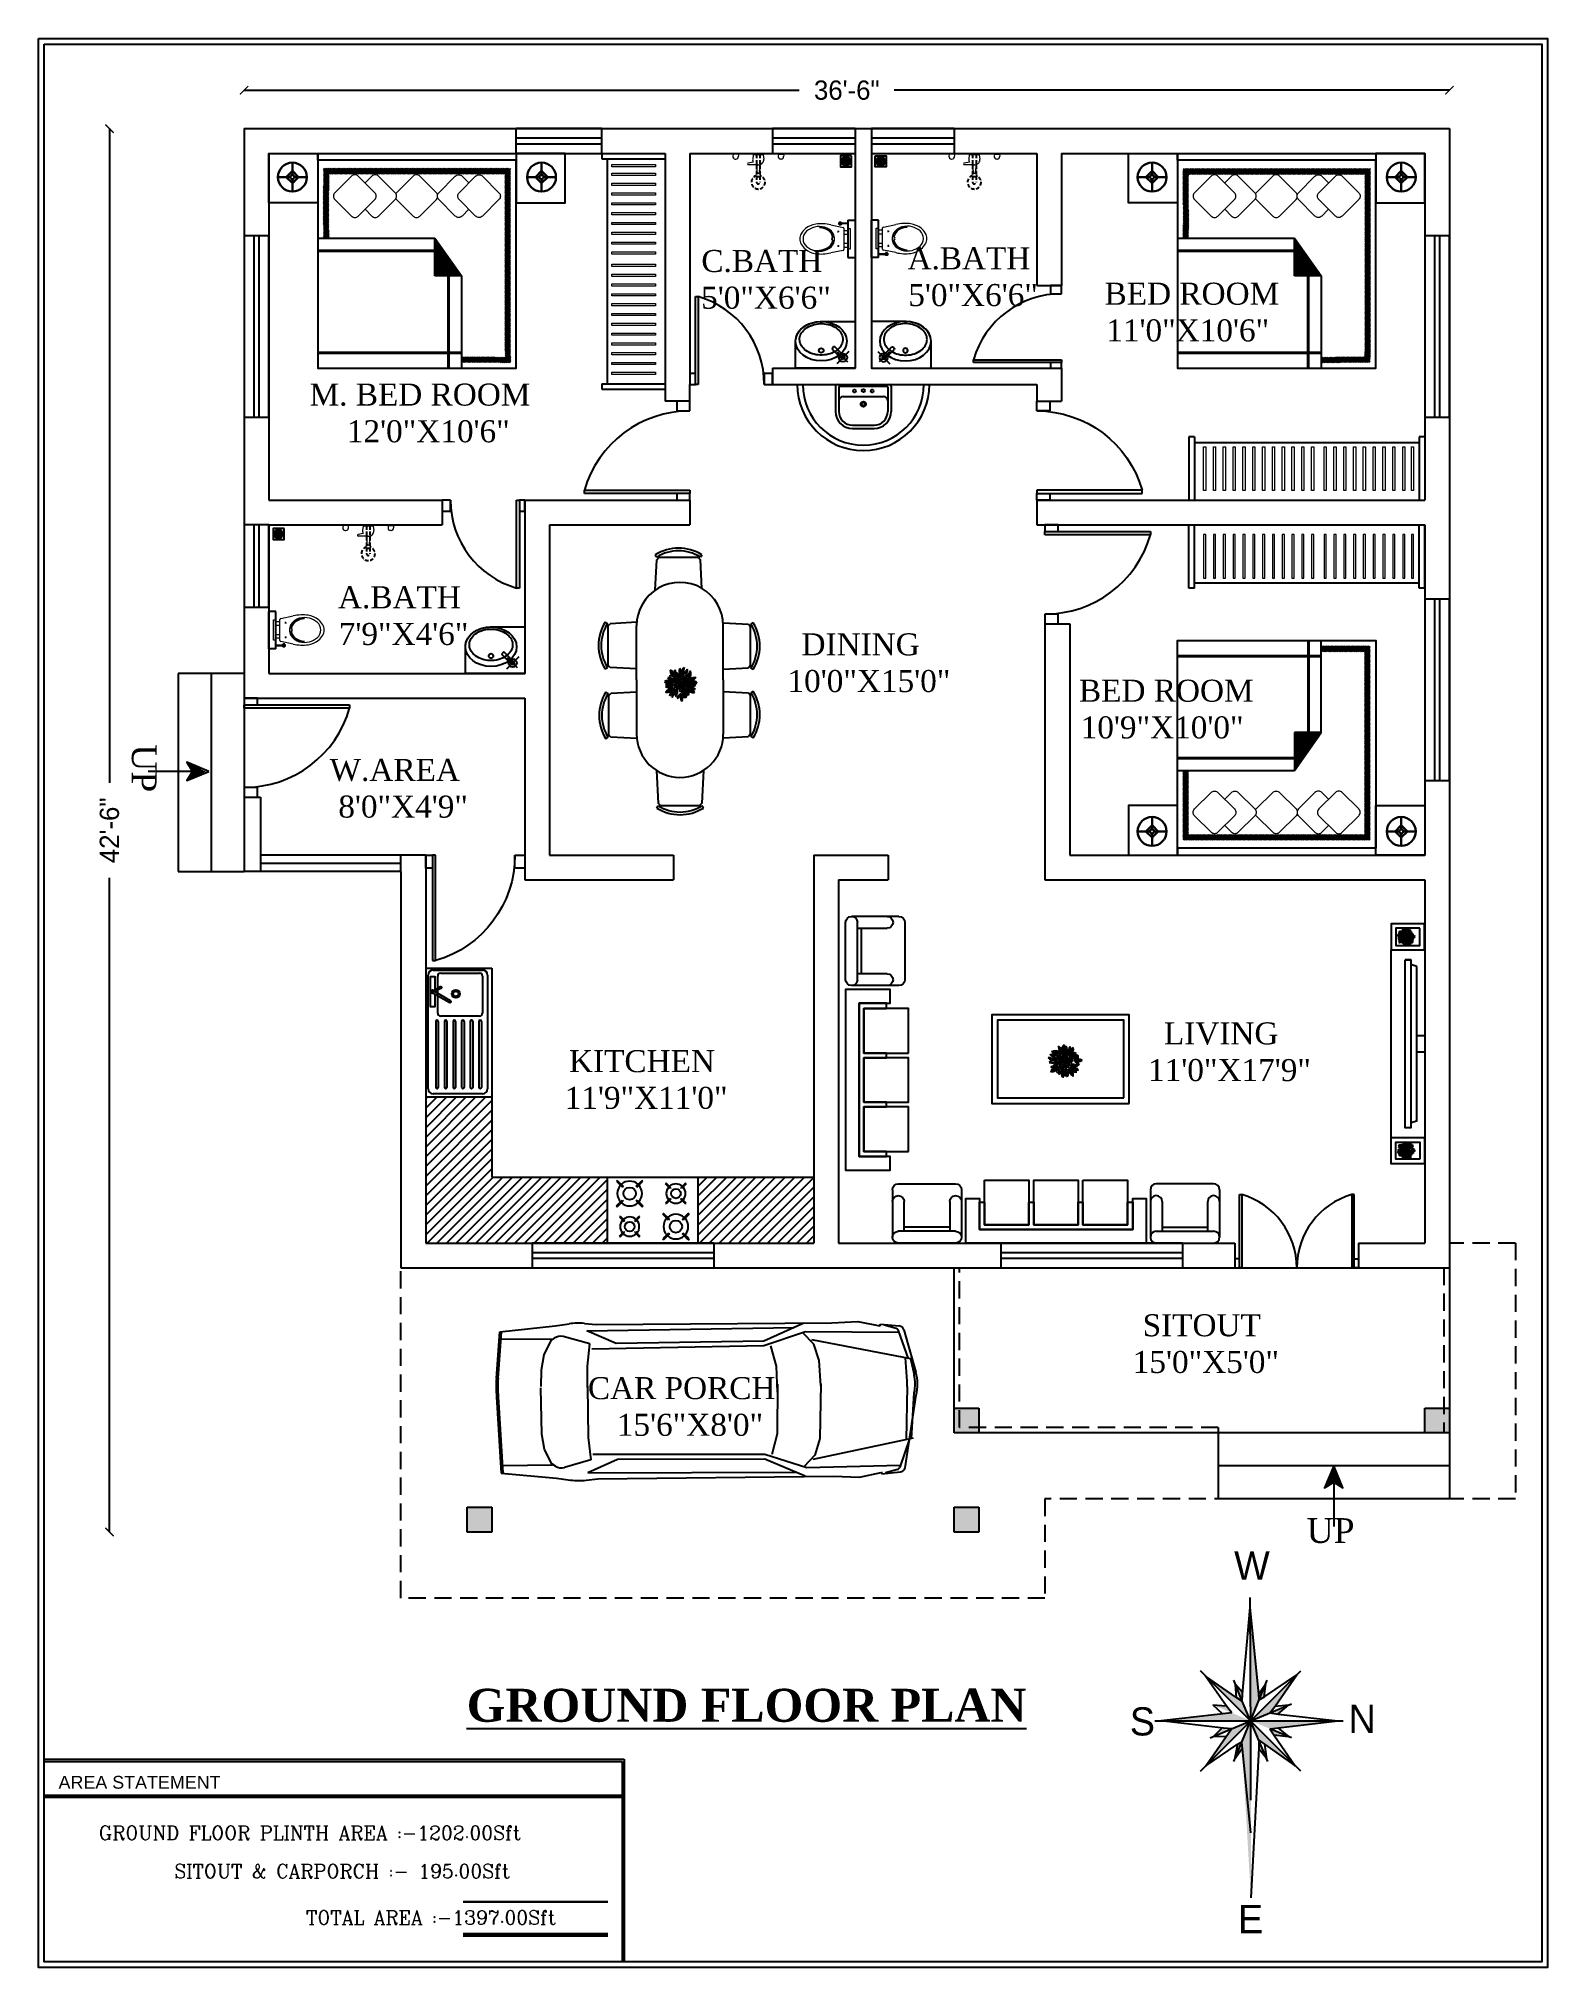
# Model space of a CAD drawing. Extents: x 96075 to 96623, y -24598 to -23897.
import ezdxf

# ---------------------------------------------------------------- set-up
doc = ezdxf.new("R2010")
doc.units = 0
doc.header["$LTSCALE"] = 5
doc.header["$MEASUREMENT"] = 0
doc.header["$PDMODE"] = 34
for name, pattern in [('ACAD_ISO02W100', [15, 12, -3]), ('HIDDEN', [0.375, 0.25, -0.125]), ('HIDDEN2', [4.7625, 3.175, -1.5875])]:
    doc.linetypes.add(name, pattern=pattern)
doc.layers.get('0').update_dxf_attribs({"linetype": 'CONTINUOUS'})
doc.layers.get('DEFPOINTS').update_dxf_attribs({"linetype": 'CONTINUOUS'})
for name, color, linetype, lineweight in [('Bathroom', 4, 'CONTINUOUS', 15), ('Dw', 1, 'CONTINUOUS', 13), ('HAT', 8, 'CONTINUOUS', 9), ('hat1', 251, 'CONTINUOUS', 5), ('HID', 142, 'HIDDEN', 5), ('INT', 2, 'CONTINUOUS', 5), ('STAIRS', 13, 'CONTINUOUS', 15), ('WA', 7, 'CONTINUOUS', 30), ('WALL', 24, 'CONTINUOUS', 30), ('walls', 40, 'CONTINUOUS', 30)]:
    doc.layers.add(name, color=color, linetype=linetype, lineweight=lineweight)
for name, color, linetype in [('BORDER', 216, 'CONTINUOUS'), ('FUR', 42, 'CONTINUOUS'), ('FURN', 37, 'CONTINUOUS'), ('hatch', 253, 'CONTINUOUS'), ('landscape', 61, 'CONTINUOUS'), ('linea degada', 1, 'CONTINUOUS'), ('steps', 1, 'CONTINUOUS'), ('text', 100, 'CONTINUOUS'), ('wall-p', 142, 'CONTINUOUS'), ('WIN', 234, 'CONTINUOUS')]:
    doc.layers.add(name, color=color, linetype=linetype)
doc.styles.add('ARCH', font='')
doc.styles.add('SAN', font='sanss___.ttf')
doc.styles.get("Standard").update_dxf_attribs({"font": ''})
doc.styles.get('ARCH').set_extended_font_data('Architecture')
doc.styles.get('Standard').set_extended_font_data('Century Gothic')
doc.dimstyles.new('ELE', dxfattribs={"dimtxt": 7, "dimasz": 3, "dimexe": 0.18, "dimexo": 0.0625, "dimgap": 0.09, "dimtad": 0, "dimzin": 0, "dimdsep": 46, "dimlunit": 4, "dimtxsty": 'Standard', "dimblk": 'ARCHTICK', "dimcen": 0.09, "dimse1": 1, "dimse2": 1, "dimclrd": 256, "dimclrt": 256, "dimadec": 0, "dimazin": 0, "dimtfac": 1, "dimtofl": 0, "dimtmove": 1, "dimatfit": 3, "dimfxl": 0.18, "dimtolj": 1, "dimtzin": 0, "dimlwd": -1, "dimarcsym": 0})

msp = doc.modelspace()

# ---------------------------------------------------------------- texts
at = {"layer": 'BORDER', "color": 126, "style": 'SAN'}
msp.add_text('AREA STATEMENT', height=4.65419, dxfattribs=at).set_placement((96081.873, -24533.099))
at = {"layer": 'BORDER', "color": 126, "char_height": 5.02098, "width": 516.18428, "attachment_point": 1, "style": 'SAN'}
for s, insert in [('{\\Fromanc|c0;  GROUND FLOOR PLINTH AREA :-1202.00Sft}', (96089.571, -24546.615)), ('\\pt130.55;{\\Fromanc|c0;       SITOUT & CARPORCH :- 195.00Sft}', (96099.811, -24560.581)), ('{\\Fromanc|c0;TOTAL AREA :-1397.00Sft}', (96171.821, -24577.411))]:
    msp.add_mtext(s, dxfattribs=dict(at, insert=insert))
at = {"layer": 'text', "color": 7, "attachment_point": 8, "style": 'ARCH'}
for s, insert, char_height, width in [('{\\fTimes New Roman|b0|i0|c0|p18;        A.BATH      \\P         5\'0"X6\'6"}', (96400.609, -23994.405), 8, 256.17204), ('{\\fTimes New Roman|b0|i0|c0|p18;        C.BATH      \\P         5\'0"X6\'6"}', (96325.353, -23995.362), 8, 256.17204), ('{\\fTimes New Roman|b0|i0|c0|p18;          BED ROOM       \\P         11\'0"X10\'6"}', (96478.603, -24007.244), 8, 256.17204), ('{\\fTimes New Roman|b0|i0|c0|p18;       M. BED ROOM       \\P         12\'0"X10\'6"}', (96202.641, -24043.91), 8, 256.17204), ('{\\fTimes New Roman|b0|i0|c0|p18;        A.BATH      \\P         7\'9"X4\'6"}', (96193.663, -24117.575), 8, 256.17204), ('{\\fTimes New Roman|b0|i0|c0|p18;       DINING       \\P         10\'0"X15\'0"}', (96362.76, -24134.681), 8, 256.17204), ('{\\fTimes New Roman|b0|i0|c0|p18;          BED ROOM       \\P         10\'9"X10\'0"}', (96469.301, -24151.524), 8, 256.17204), ('{\\fTimes New Roman|b0|i0|c0|p18;       W.AREA       \\P         8\'0"X4\'9"}', (96193.488, -24180.313), 8, 256.17204), ('\\pt152;{\\fTimes New Roman|b0|i0|c0|p18;       LIVING       \\P\\ptz;         11\'0"X17\'9"}', (96493.781, -24276.061), 8, 256.17204), ('{\\fTimes New Roman|b0|i0|c0|p18;        KITCHEN       \\P         11\'9"X11\'0"}', (96281.8, -24286.147), 8, 256.17204), ('{\\fTimes New Roman|b0|i0|c0|p18;        SITOUT       \\P         15\'0"X5\'0"}', (96485.202, -24382.134), 8, 256.17204), ('{\\fTimes New Roman|b0|i0|c0|p18;       CAR PORCH       \\P         15\'6"X8\'0"}', (96297.731, -24404.981), 8, 256.17204), ('{\\fTimes New Roman|b0|i0|c0|p18;UP}', (96544.118, -24443.919), 9, 244.17204), ('{\\fTimes New Roman|b1|i0|c0|p18;\\LGROUND FLOOR PLAN}', (96331.876, -24508.956), 12, 296.17107)]:
    msp.add_mtext(s, dxfattribs=dict(at, insert=insert, char_height=char_height, width=width))
at = {"layer": 'text', "color": 7, "insert": (96108.368, -24162.266), "char_height": 9, "width": 244.17204, "attachment_point": 8, "rotation": 270, "style": 'ARCH'}
msp.add_mtext('{\\fTimes New Roman|b0|i0|c0|p18;UP}', dxfattribs=at)

# ---------------------------------------------------------------- blocks, each defined once
blk = doc.blocks.new('A$C3DF5239B')
at = {"layer": 'landscape'}
h = blk.add_hatch(dxfattribs=at)
h.set_pattern_fill('ANSI31', color=256, scale=0.05, style=0)
h.set_pattern_definition([(45, (-1.272105, -0.3054655), (-0.004419417, 0.004419417), [])])
h.paths.add_polyline_path([(-0.848, 0.384, 0.236282), (-0.952, 0.635, 0.236282)])
h.paths.add_polyline_path([(-0.918, 0.444, 0.290628), (-1.161, 0.477, 0.290628)])
h.paths.add_polyline_path([(-1.062, 0.342, 0.265719), (-1.209, 0.39, 0.265719)])
h.paths.add_polyline_path([(-1.095, 0.216, 0.21311), (-1.272, 0.303, 0.21311)])
h.paths.add_polyline_path([(-1.011, 0.201, 0.209633), (-1.134, 0.324, 0.209633)])
h.paths.add_polyline_path([(-0.96, 0.111, 0.271534), (-1.128, 0.063, 0.271534)])
h.paths.add_polyline_path([(-1.209, 0.021, 0.102488), (-1.093, 0, -0.10541), (-1.01, 0.014, 0.018052), (-0.99, 0.021, 0.194763)])
h.paths.add_polyline_path([(-1.209, -0.123, 0.361284), (-0.99, 0.012, 0.024701), (-1.01, 0.014, -0.072299), (-1.093, 0, 0.220444)])
h.paths.add_polyline_path([(-0.823, -0.189, -0.046564), (-0.836, -0.15, 0.072445), (-0.858, -0.117, 0.391074), (-0.858, -0.305, 0.229731)])
h.paths.add_polyline_path([(-0.841, -0.09, 0.067921), (-0.836, -0.15, -0.074796), (-0.823, -0.189, 0.134159), (-0.751, -0.281, 0.252904)])
h.paths.add_polyline_path([(-0.679, -0.069, 0.190107), (-0.724, -0.281, 0.190107)])
h.paths.add_polyline_path([(-0.544, -0.284, 0.314398), (-0.653, -0.046, 0.314398)])
h.paths.add_polyline_path([(-0.563, -0.055, -0.037323), (-0.519, -0.083, 0.129374), (-0.376, -0.096, 0.175406)])
h.paths.add_polyline_path([(-0.454, -0.033, 0.287265), (-0.619, 0.027, 0.287265)])
h.paths.add_polyline_path([(-0.607, 0.045, 0.245454), (-0.493, 0.063, 0.245454)])
h.paths.add_polyline_path([(-0.403, 0.015, 0.290415), (-0.49, 0.039, 0.290415)])
h.paths.add_polyline_path([(-0.352, 0.054, 0.248111), (-0.478, 0.174, 0.248111)])
h.paths.add_polyline_path([(-0.472, 0.19, 0.297781), (-0.262, 0.18, 0.297781)])
h.paths.add_polyline_path([(-0.475, 0.204, 0.549808), (-0.379, 0.339, 0.549808)])
h.paths.add_polyline_path([(-0.433, 0.399, 0.299202), (-0.605, 0.371, 0.299202)])
h.paths.add_polyline_path([(-0.613, 0.452, 0.1023), (-0.616, 0.375, 0.341288), (-0.508, 0.579, 0.152567), (-0.592, 0.504, -0.089408)])
h.paths.add_polyline_path([(-0.628, 0.432, 0.03785), (-0.613, 0.452, -0.075692), (-0.592, 0.504, 0.164666), (-0.604, 0.606, 0.298636)])
h.paths.add_polyline_path([(-0.7, 0.522, 0.243055), (-0.625, 0.342, 0.243055)])
h.paths.add_polyline_path([(-0.724, 0.624, 0.428936), (-0.751, 0.453, 0.428936)])
h.paths.add_polyline_path([(-0.781, 0.666, 0.364082), (-0.844, 0.489, 0.364082)])
h.paths.add_polyline_path([(-0.523, 0.201, 0.378763), (-0.631, 0.192, 0.378763)])
h.paths.add_polyline_path([(-0.582, 0.256, -0.032946), (-0.585, 0.241, 0.274039), (-0.481, 0.333, 0.247698)])
h.paths.add_polyline_path([(-0.742, 0.363, 0.403257), (-0.787, 0.456, 0.403257)])
h.paths.add_polyline_path([(-0.751, 0.354, 0.20419), (-0.826, 0.381, 0.20419)])
h.paths.add_polyline_path([(-0.73, 0.363, 0.302607), (-0.712, 0.429, 0.302607)])
h.paths.add_polyline_path([(-0.906, 0.303, 0.247085), (-1.071, 0.396, 0.247085)])
h.paths.add_polyline_path([(-0.96, 0.258, 0.307451), (-1.041, 0.27, 0.307451)])
h.paths.add_polyline_path([(-0.897, 0.108, 0.244188), (-0.951, 0.003, 0.244188)])
h.paths.add_polyline_path([(-0.906, 0.117, 0.243415), (-1.026, 0.159, 0.243415)])
h.paths.add_polyline_path([(-0.844, -0.063, 0.271887), (-0.866, 0.01, 0.271887)])
h.paths.add_polyline_path([(-0.754, 0.042, 0.143951), (-0.76, -0.099, 0.143951)])
h.paths.add_polyline_path([(-0.67, -0.024, 0.207976), (-0.739, 0.051, 0.207976)])
h.paths.add_polyline_path([(-0.559, 0.129, 0.302945), (-0.643, 0.159, 0.302945)])
h.paths.add_polyline_path([(-0.628, 0.108, 0.33327), (-0.676, 0.162, 0.33327)])
at = {"layer": 'STAIRS', "true_color": 0x59971c}
h = blk.add_hatch(dxfattribs=at)
h.set_pattern_fill('ANSI31', color=74, scale=0.05, style=0)
h.set_pattern_definition([(45, (-1.0710074, 0.023628), (-0.00441942, 0.00441942), [])])
h.paths.add_polyline_path([(-0.838, 0.354, 0.262138), (-0.826, 0.264, 0.262138)])
h.paths.add_polyline_path([(-0.76, 0.321, 0.44636), (-0.808, 0.237, 0.44636)])
h.paths.add_polyline_path([(-0.694, 0.369, 0.281051), (-0.736, 0.171, 0.038772), (-0.717, 0.195, -0.044717), (-0.706, 0.212, 0.211659)])
h.paths.add_polyline_path([(-0.628, 0.258, 0.203733), (-0.706, 0.212, -0.026656), (-0.717, 0.195, 0.062829), (-0.726, 0.167, 0.318582)])
h.paths.add_polyline_path([(-0.754, 0.195, 0.171467), (-0.966, 0.288, 0.171467)])
h.paths.add_polyline_path([(-0.765, 0.138, -0.001193), (-0.766, 0.139, 0.325344), (-0.858, 0.024, 0.324468)])
h.paths.add_polyline_path([(-0.765, 0.138, -0.000877), (-0.765, 0.138, 0.362272), (-0.628, 0.054, 0.362884)])
h.paths.add_polyline_path([(-0.778, 0.183, 0.259278), (-0.906, 0.138, 0.259278)])
h.paths.add_polyline_path([(-0.96, 0.216, 0.365639), (-0.894, 0.162, 0.365639)])
at = {"layer": 'landscape', "color": 88, "linetype": 'ByBlock', "true_color": 0x0b2e00}
for centre, radius, start, end in [((-0.649, 0.614), 0.305, 176.00956, 234.57675), ((-1.151, 0.405), 0.305, 356.00956, 49.18601), ((-0.707, 0.54), 0.146, 120.40857, 200.43118), ((-0.917, 0.615), 0.146, 300.40857, 20.43118), ((-0.656, 0.526), 0.119, 124.60082, 217.46578), ((-0.818, 0.552), 0.119, 304.60082, 37.46578), ((-0.483, 0.501), 0.16, 138.89686, 205.40693), ((-0.748, 0.538), 0.16, 318.89686, 25.40693), ((-1.281, 0.062), 0.242, 39.74877, 87.87017), ((-1.086, 0.458), 0.242, 219.74877, 267.87017), ((-1.105, -0.041), 0.249, 66.25516, 125.03347), ((-1.146, 0.389), 0.249, 245.66929, 304.4476), ((-1.178, 0.238), 0.156, 42.14373, 101.66666), ((-1.094, 0.495), 0.156, 222.14373, 281.66666), ((-1.1, -0.249), 0.291, 67.9577, 112.0423), ((-1.1, 0.292), 0.291, 247.9577, 292.0423), ((-1.019, -0.187), 0.201, 81.94051, 161.39642), ((-1.181, 0.077), 0.201, 261.94051, 341.39642), ((-1.066, 0.27), 0.229, 49.85059, 114.67195), ((-1.014, 0.652), 0.229, 229.85059, 294.67195), ((-1.213, 0.123), 0.216, 21.30152, 68.66), ((-0.933, 0.403), 0.216, 201.30152, 248.66), ((-1.003, -0.056), 0.173, 75.5726, 136.33853), ((-1.085, 0.231), 0.173, 255.5726, 316.33853), ((-0.901, 0.506), 0.203, 212.81844, 268.33426), ((-1.077, 0.193), 0.203, 32.81844, 88.33426), ((-1.01, 0.205), 0.0728, 47.38732, 115.74759), ((-0.992, 0.324), 0.0728, 227.38732, 295.74759), ((-0.9, -0.116), 0.133, 118.58777, 201.47073), ((-1.007, 0.023), 0.138, 43.3367, 98.0592), ((-0.926, 0.254), 0.138, 223.3367, 278.0592), ((-0.759, 0.408), 0.175, 172.87776, 216.45617), ((-0.766, -0.092), 0.151, 133.98943, 174.65987), ((-1.017, 0.034), 0.151, 312.38089, 353.05133), ((-0.917, -0.045), 0.0752, 346.67124, 51.57876), ((-0.793, -0.007), 0.0752, 162.60507, 227.51259), ((-0.737, -0.047), 0.104, 100.74042, 152.60199), ((-0.843, 0.103), 0.104, 278.30282, 330.16438), ((-0.82, 0.28), 0.102, 47.10765, 93.27006), ((-0.756, 0.456), 0.102, 227.10765, 273.27006), ((-0.716, 0.433), 0.0744, 161.8817, 249.73011), ((-0.812, 0.386), 0.0744, 341.8817, 69.73011), ((-0.518, -0.038), 0.249, 159.04336, 194.09397), ((-0.996, -0.019), 0.249, 341.32788, 16.37849), ((-0.671, 0.383), 0.0617, 131.08234, 198.42696), ((-0.77, 0.41), 0.0617, 311.08234, 18.42696), ((-0.623, 0.082), 0.0803, 36.62615, 104.04181), ((-0.578, 0.207), 0.0803, 216.62615, 284.04181), ((-0.572, 0.136), 0.0817, 53.27719, 136.25647), ((-0.582, 0.258), 0.0817, 233.27719, 316.25647), ((-0.502, 0.307), 0.118, 159.26102, 223.97228), ((-0.584, -0.134), 0.165, 37.94947, 102.05959), ((-0.488, 0.129), 0.165, 217.94947, 282.05959), ((-0.43, 0.407), 0.189, 114.43033, 189.80696), ((-0.694, 0.547), 0.189, 294.43033, 9.80696), ((-0.7, 0.269), 0.118, 337.71225, 42.42351), ((-0.497, 0.254), 0.159, 66.14593, 133.43178), ((-0.541, 0.516), 0.159, 245.48932, 312.77516), ((-0.533, -0.055), 0.125, 71.39699, 126.56013), ((-0.567, 0.163), 0.125, 251.39699, 306.56013), ((-0.611, 0.375), 0.137, 279.33237, 342.16991), ((-0.459, 0.199), 0.137, 99.33237, 162.16991), ((-0.465, -0.041), 0.0842, 42.17982, 106.95612), ((-0.427, 0.096), 0.0842, 222.17982, 286.95612), ((-0.384, 0.241), 0.098, 86.99646, 202.20578), ((-0.374, 0.025), 0.192, 54.19362, 122.62197), ((-0.301, 0.233), 0.186, 198.50932, 254.24661), ((-0.528, -0.005), 0.186, 18.50932, 74.24661), ((-0.36, 0.346), 0.192, 232.09547, 300.52382), ((-0.47, 0.302), 0.098, 266.99646, 22.20578), ((-1.083, -0.046), 0.133, 296.50487, 19.38784), ((-0.794, -0.259), 0.195, 111.24989, 164.37382), ((-1.052, -0.025), 0.195, 291.24989, 344.37382), ((-0.756, -0.211), 0.139, 137.28165, 222.71835), ((-0.961, -0.211), 0.139, 317.28165, 42.71835), ((-0.973, -0.269), 0.223, 356.7146, 53.4855), ((-0.618, -0.102), 0.223, 176.7146, 233.4855), ((-0.431, -0.232), 0.297, 146.55062, 189.60629), ((-0.971, -0.118), 0.297, 326.55062, 9.60629), ((-0.428, -0.087), 0.229, 169.97973, 239.55579), ((-0.77, -0.244), 0.229, 349.74369, 59.31975), ((-0.355, 0.174), 0.354, 214.85184, 256.83294), ((-0.73, -0.367), 0.354, 33.73456, 75.71565), ((-0.526, -0.334), 0.282, 57.8807, 99.81892), ((-0.424, 0.182), 0.282, 237.8807, 279.81892)]:
    blk.add_arc(centre, radius, start, end, dxfattribs=at)
at = {"layer": 'landscape', "linetype": 'ByBlock'}
for centre, radius, start, end in [((-0.728, 0.543), 0.349, 226.93945, 265.85826), ((-0.992, -0.059), 0.349, 46.93945, 85.85826), ((-0.959, 0.15), 0.0661, 10.523, 90.86046), ((-0.895, 0.228), 0.0661, 190.523, 270.86046), ((-1.025, 0.108), 0.128, 305.35468, 0.24439), ((-0.823, 0.004), 0.128, 125.35468, 180.24439), ((-1.071, 0.321), 0.175, 354.4977, 38.07611), ((-0.802, 0.045), 0.14, 80.1717, 138.31359), ((-0.882, 0.277), 0.14, 260.1717, 318.31359), ((-0.891, 0.145), 0.125, 280.59637, 4.05239), ((-0.733, 0.018), 0.125, 98.32555, 181.78157), ((-0.752, 0.32), 0.0925, 158.21186, 216.96735), ((-0.911, 0.299), 0.0925, 338.21186, 36.96735), ((-0.746, 0.258), 0.065, 102.16354, 198.37984), ((-0.821, 0.301), 0.065, 282.16354, 18.37984), ((-0.747, 0.014), 0.126, 18.72648, 98.58194), ((-0.646, 0.179), 0.126, 198.72648, 278.58194), ((-0.552, 0.236), 0.194, 136.63556, 199.4278), ((-0.79, -0.065), 0.128, 19.09754, 66.09222), ((-0.618, 0.093), 0.128, 199.09754, 246.09222), ((-0.877, 0.305), 0.194, 316.63556, 19.4278), ((-0.741, 0.282), 0.116, 276.3902, 348.07215), ((-0.613, 0.143), 0.116, 97.38832, 169.07027), ((-0.836, 0.36), 0.212, 355.28394, 49.92847), ((-0.488, 0.505), 0.212, 175.28394, 229.92847), ((-0.688, 0.103), 0.0602, 4.751, 78.47786), ((-0.616, 0.167), 0.0602, 184.751, 258.47786)]:
    blk.add_arc(centre, radius, start, end, dxfattribs=at)
blk = doc.blocks.new('GT63')
at = {"ltscale": 200}
for points in [[(36445.7, -3484.2, 0.187631), (36445.5, -3483.7, -1.04326), (36444.8, -3483.6, 0.131097), (36444.5, -3483.8, -1.106848), (36444.2, -3484.4, 0.111383), (36444.3, -3484.6, -1.246265), (36444.8, -3485.1, 0.201941), (36445.1, -3485.4, 0.437869), (36445.4, -3484.8, -1.017904)], [(36438.9, -3491.8, 0.187631), (36438.7, -3491.4, -1.04326), (36438, -3491.3, 0.131097), (36437.7, -3491.5, -1.106848), (36437.4, -3492, 0.111383), (36437.5, -3492.3, -1.246265), (36438, -3492.7, 0.201941), (36438.3, -3493, 0.437869), (36438.6, -3492.5, -1.017904)], [(36446.3, -3492.1, 0.187631), (36446.1, -3491.7, -1.04326), (36445.4, -3491.6, 0.131097), (36445.2, -3491.8, -1.106848), (36444.8, -3492.4, 0.111383), (36445, -3492.6, -1.246265), (36445.4, -3493.1, 0.201941), (36445.8, -3493.4, 0.437869), (36446.1, -3492.8, -1.017904)], [(36451.1, -3499, 0.187631), (36450.9, -3498.6, -1.04326), (36450.2, -3498.4, 0.131097), (36449.9, -3498.6, -1.106848), (36449.6, -3499.2, 0.111383), (36449.7, -3499.5, -1.246265), (36450.2, -3499.9, 0.201941), (36450.5, -3500.2, 0.437869), (36450.8, -3499.7, -1.017904)], [(36454.1, -3490.4, 0.187631), (36453.9, -3490, -1.04326), (36453.2, -3489.9, 0.131097), (36453, -3490.1, -1.106848), (36452.6, -3490.7, 0.111383), (36452.8, -3490.9, -1.246265), (36453.2, -3491.4, 0.201941), (36453.5, -3491.6, 0.437869), (36453.9, -3491.1, -1.017904)]]:
    blk.add_hatch(color=2, dxfattribs=at).paths.add_polyline_path(points)
at = {"color": 1, "ltscale": 200}
for points in [[(36445.8, -3484.8, -1.677405), (36445.7, -3484.2, 0.701239), (36444.5, -3483.8, -1.482155), (36444, -3484.2, 1.336645), (36444.7, -3484.7, 1.150758)], [(36445.4, -3483.5, -1.677405), (36444.8, -3483.5, 0.701239), (36444.3, -3484.6, -1.482155), (36444.7, -3485.1, 1.336645), (36445.2, -3484.6, 1.150758)], [(36439, -3492.4, -1.677405), (36438.9, -3491.8, 0.701239), (36437.7, -3491.5, -1.482155), (36437.2, -3491.9, 1.336645), (36437.9, -3492.4, 1.150758)], [(36438.6, -3491.2, -1.677405), (36438, -3491.1, 0.701239), (36437.5, -3492.3, -1.482155), (36437.9, -3492.8, 1.336645), (36438.4, -3492.2, 1.150758)], [(36446.4, -3492.8, -1.677405), (36446.3, -3492.1, 0.701239), (36445.2, -3491.8, -1.482155), (36444.7, -3492.2, 1.336645), (36445.4, -3492.7, 1.150758)], [(36446.1, -3491.5, -1.677405), (36445.5, -3491.5, 0.701239), (36445, -3492.6, -1.482155), (36445.3, -3493.1, 1.336645), (36445.9, -3492.6, 1.150758)], [(36451.2, -3499.6, -1.677405), (36451.1, -3499, 0.701239), (36449.9, -3498.6, -1.482155), (36449.5, -3499.1, 1.336645), (36450.1, -3499.5, 1.150758)], [(36450.9, -3498.3, -1.677405), (36450.2, -3498.3, 0.701239), (36449.7, -3499.5, -1.482155), (36450.1, -3500, 1.336645), (36450.6, -3499.4, 1.150758)], [(36454.2, -3491.1, -1.677405), (36454.1, -3490.4, 0.701239), (36453, -3490.1, -1.482155), (36452.5, -3490.5, 1.336645), (36453.1, -3491, 1.150758)], [(36453.9, -3489.8, -1.677405), (36453.3, -3489.8, 0.701239), (36452.8, -3490.9, -1.482155), (36453.1, -3491.4, 1.336645), (36453.7, -3490.8, 1.150758)]]:
    blk.add_lwpolyline(points, format="xyb", close=True, dxfattribs=at)
at = {"layer": 'STAIRS', "xscale": 27.5590000000007, "yscale": 27.5590000000007, "zscale": 27.5590000000007, "rotation": 272.3745785621409}
blk.add_blockref('A$C3DF5239B', (36441.6, -3513.1), dxfattribs=at)
blk = doc.blocks.new('A$C52B978E4')
at = {"color": 1, "xscale": -0.9999980000429785, "yscale": 0.9999979999993228, "zscale": 0.9999979999999998}
blk.add_blockref('GT63', (36459, 3505.6), dxfattribs=at)
blk = doc.blocks.new('TVVVVV')
at = {"layer": 'FURN'}
for p, q in [((107184.53, -60161.87), (107184.53, -60100.84)), ((107184.53, -60100.84), (107186.65, -60100.84)), ((107186.65, -60100.84), (107186.65, -60161.87)), ((107191.65, -60097.21), (107191.65, -60165.49)), ((107182.35, -60103.26), (107184.53, -60102.57)), ((107182.35, -60103.26), (107182.35, -60159.45)), ((107179.64, -60128.33), (107182.35, -60128.33)), ((107179.64, -60128.33), (107182.35, -60128.33)), ((107182.35, -60134.38), (107179.64, -60134.38)), ((107182.35, -60134.38), (107179.64, -60134.38)), ((107182.35, -60159.45), (107184.53, -60160.14)), ((107184.53, -60161.87), (107186.65, -60161.87))]:
    blk.add_line(p, q, dxfattribs=at)
for points in [[(107179.64, -60087.74), (107191.65, -60087.74), (107191.65, -60097.21), (107179.64, -60097.21)], [(107179.64, -60087.74), (107191.65, -60087.74), (107191.65, -60097.21), (107179.64, -60097.21)], [(107181.24, -60089.34), (107190.05, -60089.34), (107190.05, -60095.61), (107181.24, -60095.61)], [(107181.24, -60089.34), (107190.05, -60089.34), (107190.05, -60095.61), (107181.24, -60095.61)], [(107186.65, -60161.87), (107184.53, -60161.87), (107184.53, -60100.84), (107186.65, -60100.84)], [(107179.64, -60174.97), (107191.65, -60174.97), (107191.65, -60165.49), (107179.64, -60165.49)], [(107179.64, -60174.97), (107191.65, -60174.97), (107191.65, -60165.49), (107179.64, -60165.49)], [(107181.24, -60173.37), (107190.05, -60173.37), (107190.05, -60167.09), (107181.24, -60167.09)], [(107181.24, -60173.37), (107190.05, -60173.37), (107190.05, -60167.09), (107181.24, -60167.09)]]:
    blk.add_lwpolyline(points, close=True, dxfattribs=at)
at = {"layer": 'FURN', "yscale": 0.2324592990771634, "zscale": 0.2324592990707606, "rotation": 270}
for p, xscale in [((107182.98, -60089.44), 0.2324592990771634), ((107182.98, -60089.44), 0.2324592990771634), ((107182.98, -60173.27), -0.2324592990917154), ((107182.98, -60173.27), -0.2324592990917154)]:
    blk.add_blockref('A$C52B978E4', p, dxfattribs=dict(at, xscale=xscale))
blk = doc.blocks.new('UK')
at = {"layer": 'WIN'}
for p, q in [((48349.18, -8198.34), (48349.18, -8202.34)), ((48352.18, -8198.34), (48349.18, -8198.34)), ((48349.18, -8198.34), (48349.18, -8202.19)), ((48352.18, -8202.34), (48352.18, -8198.34)), ((48376.18, -8230.28), (48376.18, -8198.34)), ((48376.18, -8198.34), (48377.18, -8198.34)), ((48377.18, -8198.34), (48377.18, -8230.28)), ((48379.18, -8198.34), (48377.18, -8198.34)), ((48377.18, -8198.34), (48377.18, -8202.34)), ((48379.18, -8202.34), (48379.18, -8198.34)), ((48349.18, -8202.34), (48352.18, -8202.34)), ((48377.18, -8202.34), (48379.18, -8202.34)), ((48377.18, -8230.28), (48376.18, -8230.28))]:
    blk.add_line(p, q, dxfattribs=at)
blk.add_arc((48385.31, -8198.43), 33.14, 179.84343, 254.00731, dxfattribs=at)
blk = doc.blocks.new('basin5')
at = {"layer": 'FUR', "color": 36, "ltscale": 3}
for p, q in [((-4.56, -4.85), (1.64, -6.93)), ((-2.47, -8.73), (-0.76, -3.62))]:
    blk.add_line(p, q, dxfattribs=at)
at = {"layer": 'FUR', "color": 36}
for p, q in [((-2.14, -5.66), (-3.73, -10.38)), ((-0.89, -6.08), (-2.47, -10.8)), ((-3.5, -10.83), (-2.93, -11.03))]:
    blk.add_line(p, q, dxfattribs=at)
at = {"layer": 'FUR', "color": 36, "ltscale": 8}
blk.add_lwpolyline([(-15.74, -7.82), (0, 0), (9.99, -20.11), (0.92, -24.61), (0.17, -24.92), (-0.33, -25.06), (-0.82, -25.16), (-1.49, -25.22), (-2.4, -25.19), (-3.14, -25.08), (-4.05, -24.83), (-5.03, -24.43), (-5.7, -24.07), (-6.52, -23.53), (-7.15, -23.03), (-7.78, -22.44), (-8.5, -21.65), (-9.21, -20.71), (-9.89, -19.57), (-10.05, -19.26), (-15.74, -7.82)], dxfattribs=at)
at = {"layer": 'FUR', "color": 36}
for centre, radius in [((-1.51, -5.87), 1.56), ((-1.51, -5.87), 0.661), ((-0.25, -14.39), 0.875)]:
    blk.add_circle(centre, radius, dxfattribs=at)
for centre, start, end in [((-3.39, -10.49), 161.41313, 251.41313), ((-2.81, -10.69), 251.41313, 341.41313)]:
    blk.add_arc(centre, 0.36, start, end, dxfattribs=at)
blk.add_ellipse((-3.38, -15.95), major_axis=(4.3, -8.67), ratio=0.769789, dxfattribs=at)
blk.add_open_spline([(-0.38, -23.58), (0.21, -23.29), (0.73, -22.86), (1.6, -21.73), (1.95, -21.03), (2.38, -19.41), (2.46, -18.5), (2.33, -16.6), (2.12, -15.61), (1.41, -13.71), (0.91, -12.79), (-0.28, -11.18), (-0.98, -10.47), (-2.47, -9.37), (-3.26, -8.97), (-4.79, -8.5), (-5.54, -8.44), (-6.91, -8.6), (-7.54, -8.83), (-8.65, -9.55), (-9.13, -10.05), (-9.91, -11.32), (-10.19, -12.09), (-10.49, -13.8), (-10.5, -14.74), (-10.22, -16.67), (-9.92, -17.66), (-9.08, -19.51), (-8.52, -20.38), (-7.23, -21.89), (-6.5, -22.52), (-4.97, -23.47), (-4.18, -23.78), (-2.67, -24.08), (-1.95, -24.07), (-0.98, -23.84), (-0.67, -23.73), (-0.38, -23.58)], degree=3, knots=[0, 0, 0, 0, 0.359246, 0.359246, 0.718492, 0.718492, 1.077739, 1.077739, 1.436985, 1.436985, 1.796231, 1.796231, 2.155477, 2.155477, 2.514724, 2.514724, 2.87397, 2.87397, 3.233216, 3.233216, 3.592462, 3.592462, 3.951709, 3.951709, 4.310955, 4.310955, 4.670201, 4.670201, 5.029447, 5.029447, 5.388693, 5.388693, 5.74794, 5.74794, 6.107186, 6.107186, 6.283185, 6.283185, 6.283185, 6.283185], dxfattribs=at)
blk = doc.blocks.new('A$C367E2252')
at = {"layer": 'INT', "color": 40}
for p, q in [((0, 1.3), (0, 1.9)), ((0, 1.4), (3.7, 1.4)), ((0, 0.9), (3.7, 0.9))]:
    blk.add_line(p, q, dxfattribs=at)
at = {"layer": 'INT', "color": 41}
blk.add_circle((4.5, 1.1), 0.834, dxfattribs=at)
at = {"layer": 'INT', "color": 2}
blk.add_circle((4.5, 1.1), 0.4, dxfattribs=at)
at = {"layer": 'WA', "color": 3}
for p, q in [((5.7, 1.1), (3.3, 1.1)), ((4.5, 2.4), (4.5, 0))]:
    blk.add_line(p, q, dxfattribs=at)
blk = doc.blocks.new('45897')
at = {"layer": 'Bathroom', "color": 36}
for p, q in [((75099.62, -34267.13), (75100.56, -34271.67)), ((75102.43, -34269.87), (75101.79, -34269.87)), ((75102.11, -34270.19), (75102.11, -34269.55)), ((75104.58, -34267.46), (75104.24, -34267.63)), ((75105.24, -34267.63), (75104.9, -34267.46)), ((75107.05, -34269.87), (75107.68, -34269.87)), ((75107.37, -34270.19), (75107.37, -34269.55)), ((75108.92, -34271.67), (75109.85, -34267.13)), ((75100.87, -34271.93), (75108.61, -34271.93)), ((75101.73, -34271.93), (75101.73, -34273.38)), ((75103.12, -34273.38), (75103.12, -34271.93)), ((75106.35, -34273.38), (75103.12, -34273.38)), ((75106.35, -34271.93), (75106.35, -34273.38)), ((75107.75, -34271.93), (75107.75, -34273.38))]:
    blk.add_line(p, q, dxfattribs=at)
at = {"layer": 'Bathroom', "color": 36, "extrusion": (0, 0, -1)}
for centre, major_axis, start_param, end_param in [((75106.49, -34262.5), (5.05, 5.05), 4.618356, 4.963398), ((75104.66, -34259.68), (2.67, 2.67), -1.28395, -0.765245), ((75104.81, -34259.68), (-2.67, 2.67), 0.765254, 1.283959), ((75102.99, -34262.5), (-5.05, 5.05), 1.319789, 1.664831), ((75114.86, -34263.65), (-11.05, 11.05), 5.273701, 5.625245), ((75107.54, -34263.05), (-5.87, 5.87), 5.665732, 6.159481), ((75107.84, -34262.95), (5.38, 5.38), 3.667659, 4.151544), ((75106.6, -34263.06), (4.38, 4.38), 3.385468, 3.927631), ((75108.25, -34263.51), (-5.75, 5.75), 5.779053, 6.187599), ((75106.66, -34262.88), (-4.22, 4.22), 4.935078, 5.467932), ((75104.71, -34260.68), (-2.55, 2.55), 6.205617, 7.075911), ((75104.77, -34260.68), (2.55, 2.55), -0.792718, 0.077576), ((75101.23, -34263.51), (5.75, 5.75), 0.095593, 0.504138), ((75102.82, -34262.88), (4.22, 4.22), 0.815247, 1.348101), ((75102.88, -34263.06), (4.38, 4.38), 0.784748, 1.326911), ((75101.94, -34263.05), (-5.87, 5.87), 1.6945, 2.188248), ((75101.63, -34262.95), (-5.38, 5.38), 2.131642, 2.615528), ((75094.61, -34263.65), (11.05, 11.05), 0.657941, 1.009485), ((75105.59, -34263.5), (3.74, 3.74), 2.917964, 3.65895), ((75104.86, -34264.25), (-2.9, 2.9), 4.175697, 4.984895), ((75104.67, -34264.3), (-2.51, 2.51), 4.133869, 4.974262), ((75104.74, -34264.42), (-2.87, 2.87), 3.926987, 4.432093), ((75103.8, -34267.97), (-0.178, 0.178), 1.381812, 3.738787), ((75104.23, -34267.69), (-0.0458, 0.0458), 4.45566, 7.157544), ((75104.74, -34265.49), (-1.64, 1.64), 3.926973, 4.161185), ((75104.74, -34265.49), (-1.64, 1.64), 3.692787, 3.926999), ((75104.74, -34264.42), (-2.87, 2.87), 3.421885, 3.926991), ((75105.24, -34267.69), (-0.0458, 0.0458), 0.696347, 3.398231), ((75105.67, -34267.97), (0.178, 0.178), 2.544399, 4.901374), ((75104.8, -34264.3), (-2.51, 2.51), 2.879726, 3.720118), ((75104.62, -34264.25), (2.9, 2.9), 1.298296, 2.107494), ((75103.89, -34263.5), (-3.74, 3.74), 2.624236, 3.365222), ((75100.87, -34271.61), (0.224, 0.224), 2.356194, 3.724334), ((75108.61, -34271.61), (-0.224, 0.224), 2.558834, 3.926973)]:
    blk.add_ellipse(centre, major_axis=major_axis, ratio=1, start_param=start_param, end_param=end_param, dxfattribs=at)
at = {"layer": 'HAT', "color": 36}
for p, q in [((75100.99, -34273.38), (75100.99, -34274.23)), ((75108.48, -34273.38), (75100.99, -34273.38)), ((75100.99, -34274.23), (75108.48, -34274.23)), ((75108.48, -34274.23), (75108.48, -34273.38))]:
    blk.add_line(p, q, dxfattribs=at)
at = {"layer": 'steps', "color": 36}
for p, q in [((75097.89, -34273.38), (75097.89, -34275.96)), ((75097.89, -34273.38), (75111.48, -34273.38)), ((75097.89, -34275.96), (75111.48, -34275.96)), ((75111.48, -34273.38), (75111.48, -34275.96))]:
    blk.add_line(p, q, dxfattribs=at)
at = {"layer": 'HAT', "color": 36, "extrusion": (0, 0, -1), "xscale": 0.6207724368505299, "yscale": 0.6207724368505299, "zscale": -0.6207724368490636, "rotation": 90}
blk.add_blockref('A$C367E2252', (-75098.43, -34273.38), dxfattribs=at)
blk = doc.blocks.new('A$C7D6B3F85')
at = {"layer": 'FUR', "ltscale": 5}
h = blk.add_hatch(dxfattribs=at)
h.set_pattern_fill('HEX', color=256, style=0)
h.set_pattern_definition([(0, (-51755.2777, 13204.11783), (0, 0.216506351), [0.125, -0.25]), (120, (-51755.2777, 13204.11783), (-0.18750000005, -0.1082531755), [0.125, -0.25]), (60, (-51755.1527, 13204.11783), (-0.18750000005, 0.1082531755), [0.125, -0.25])])
h.paths.add_polyline_path([(0.59, 2, 1), (3.44, 2, 1)])
blk.add_lwpolyline([(0, 0), (4, 0), (4, 4), (0, 4)], close=True, dxfattribs=at)
for radius in [1.62, 1.42]:
    blk.add_circle((2.02, 2), radius, dxfattribs=at)
blk = doc.blocks.new('hower2')
at = {"layer": 'Dw', "color": 36}
for p, q in [((-5.52, -0.14), (-5.58, 0.34)), ((-5.03, 0.96), (-4.9, 0.96)), ((-4.42, -0.14), (-4.36, 0.34)), ((-1.1, 0), (-1.22, 0.96)), ((-1.1, 0), (1.1, 0)), ((-0.95, 0), (-0.95, -0.28)), ((0.13, 2.2), (-0.13, 2.2)), ((0, 2.2), (2.2, 2.2)), ((0.95, 0), (0.95, -0.28)), ((1.08, 1.65), (2.2, 1.83)), ((1.1, 0), (1.22, 0.96)), ((4.42, -0.14), (4.36, 0.34)), ((5.03, 0.96), (4.9, 0.96)), ((5.52, -0.14), (5.58, 0.34)), ((-4.42, -0.14), (-5.52, -0.14)), ((-5.44, -0.14), (-5.44, -0.28)), ((-4.49, -0.14), (-4.49, -0.28)), ((-0.95, -0.28), (0.95, -0.28)), ((4.42, -0.14), (5.52, -0.14)), ((4.49, -0.14), (4.49, -0.28)), ((5.44, -0.14), (5.44, -0.28))]:
    blk.add_line(p, q, dxfattribs=at)
for centre, radius, start, end in [((-5.03, 0.41), 0.55, 90, 187.125), ((-4.9, 0.41), 0.55, 352.875, 90), ((-0.13, 1.1), 1.1, 90, 187.125), ((0.13, 1.1), 1.1, 352.875, 30), ((2.18, 2.02), 0.185, 275.9359, 84.0641), ((4.9, 0.41), 0.55, 90, 187.125), ((5.03, 0.41), 0.55, 352.875, 90)]:
    blk.add_arc(centre, radius, start, end, dxfattribs=at)
at = {"layer": 'HAT', "color": 36}
for p, q in [((-0.28, 3.85), (-0.45, 2.15)), ((0.39, 2.2), (0.28, 3.85))]:
    blk.add_line(p, q, dxfattribs=at)
for radius, start, end in [(0.332, 330.5295, 207.5967), (0.277, 6.8736, 173.1264)]:
    blk.add_arc((0, 3.82), radius, start, end, dxfattribs=at)
at = {"layer": 'hatch', "color": 36, "linetype": 'HIDDEN2', "ltscale": 0.05}
for p, q in [((-0.38, 0), (-0.38, 6.04)), ((0.38, 0), (0.38, 6.04))]:
    blk.add_line(p, q, dxfattribs=at)
at = {"layer": 'hatch', "color": 36, "linetype": 'HIDDEN2'}
blk.add_line((-0.38, 4.88), (0.38, 4.88), dxfattribs=at)
at = {"layer": 'hatch', "color": 36, "linetype": 'HIDDEN2', "ltscale": 0.05}
for radius, start, end in [(1.5, 284.4775, 255.5225), (0.375, 0, 180)]:
    blk.add_arc((0, 6.04), radius, start, end, dxfattribs=at)
blk = doc.blocks.new('YU')
at = {"layer": 'WIN'}
for p, q in [((62797.05, -11896.7), (62797.05, -11868.3)), ((62797.05, -11868.3), (62797.94, -11868.3)), ((62797.94, -11868.3), (62797.94, -11896.7)), ((62840.62, -11868.3), (62840.62, -11896.7)), ((62841.51, -11868.3), (62840.62, -11868.3)), ((62841.51, -11896.7), (62841.51, -11868.3)), ((62795.28, -11893.14), (62795.28, -11896.7)), ((62797.05, -11893.14), (62795.28, -11893.14)), ((62797.05, -11896.7), (62797.05, -11893.14)), ((62841.51, -11896.7), (62841.51, -11893.14)), ((62841.51, -11893.14), (62843.28, -11893.14)), ((62843.28, -11893.14), (62843.28, -11896.7)), ((62795.28, -11896.7), (62797.05, -11896.7)), ((62797.94, -11896.7), (62797.05, -11896.7)), ((62840.62, -11896.7), (62841.51, -11896.7)), ((62843.28, -11896.7), (62841.51, -11896.7))]:
    blk.add_line(p, q, dxfattribs=at)
for centre, start, end in [((62789.83, -11896.62), 359.84343, 74.00731), ((62848.74, -11896.62), 105.99269, 180.15657)]:
    blk.add_arc(centre, 29.45, start, end, dxfattribs=at)
blk = doc.blocks.new('A$C57EA129C')
at = {"layer": 'FURN'}
for p, q in [((0, 0.443), (0, 0.178)), ((0.016, 0.459), (0.563, 0.459)), ((0.036, 0.432), (0.036, 0.29)), ((0.045, 0.441), (0.535, 0.441)), ((0.544, 0.432), (0.544, 0.29)), ((0.579, 0.443), (0.579, 0.178)), ((0.036, 0.29), (0.036, 0.178)), ((0.08, 0.334), (0.499, 0.334)), ((0.544, 0.29), (0.544, 0.178)), ((0.178, 0.036), (0.401, 0.036)), ((0.178, 0), (0.401, 0))]:
    blk.add_line(p, q, dxfattribs=at)
for centre, radius in [((0.198, 0.392), 0.0143), ((0.29, 0.396), 0.0156), ((0.381, 0.392), 0.0143), ((0.29, 0.255), 0.0267), ((0.29, 0.255), 0.0178)]:
    blk.add_circle(centre, radius, dxfattribs=at)
for centre, radius, start, end in [((0.016, 0.443), 0.016, 90, 180), ((0.045, 0.432), 0.00891, 90, 180), ((0.535, 0.432), 0.00891, 0, 90), ((0.563, 0.443), 0.016, 0, 90), ((0.08, 0.29), 0.0445, 90, 180), ((0.499, 0.29), 0.0445, 0, 90), ((0.178, 0.178), 0.178, 180, 270), ((0.178, 0.178), 0.143, 180, 270), ((0.401, 0.178), 0.178, 270, 0), ((0.401, 0.178), 0.143, 270, 0)]:
    blk.add_arc(centre, radius, start, end, dxfattribs=at)
blk = doc.blocks.new('GHIHI')
at = {"layer": 'wall-p', "ltscale": 5}
for p, q in [((85098, -29406.71), (85098, -29415.71)), ((85128, -29406.71), (85128, -29415.71))]:
    blk.add_line(p, q, dxfattribs=at)
at = {"layer": 'WIN', "linetype": 'HIDDEN2', "ltscale": 24}
for p, q in [((85128, -29406.71), (85098, -29406.71)), ((85128, -29410.21), (85098, -29410.21)), ((85098, -29412.21), (85128, -29412.21)), ((85098, -29415.71), (85128, -29415.71))]:
    blk.add_line(p, q, dxfattribs=at)
blk = doc.blocks.new('burner4_4')
for p, q in [((-14.38, 13.38), (18.62, 13.38)), ((-14.38, -10.62), (-14.38, 13.38)), ((-11.07, 11.87), (-8.94, 9.73)), ((-10.77, 12.17), (-8.63, 10.04)), ((-3.91, 10.04), (-1.78, 12.17)), ((-3.61, 9.73), (-1.48, 11.87)), ((8.45, 9.21), (6.79, 10.87)), ((8.69, 9.45), (7.03, 11.11)), ((14.02, 11.11), (12.36, 9.45)), ((14.26, 10.87), (12.6, 9.21)), ((18.62, -10.62), (18.62, 13.38)), ((-11.07, 2.88), (-8.94, 5.02)), ((-10.77, 2.58), (-8.63, 4.71)), ((-3.91, 4.71), (-1.78, 2.58)), ((-3.61, 5.02), (-1.48, 2.88)), ((8.16, -1.96), (6.03, 0.17)), ((8.45, 5.54), (6.79, 3.88)), ((8.69, 5.3), (7.03, 3.64)), ((14.02, 3.64), (12.36, 5.3)), ((14.26, 3.88), (12.6, 5.54)), ((15.02, 0.17), (12.88, -1.96)), ((-10.01, -1.13), (-8.35, -2.79)), ((-10.01, -8.12), (-8.35, -6.46)), ((-9.77, -0.89), (-8.11, -2.55)), ((-9.77, -8.36), (-8.11, -6.7)), ((-4.44, -2.55), (-2.78, -0.89)), ((-4.44, -6.7), (-2.78, -8.36)), ((-4.2, -2.79), (-2.54, -1.13)), ((-4.2, -6.46), (-2.54, -8.12)), ((7.86, -2.27), (5.73, -0.13)), ((7.86, -6.98), (5.73, -9.12)), ((15.32, -0.13), (13.19, -2.27)), ((15.32, -9.12), (13.19, -6.98)), ((-14.38, -10.62), (18.62, -10.62)), ((8.16, -7.29), (6.03, -9.42)), ((15.02, -9.42), (12.88, -7.29))]:
    blk.add_line(p, q)
for centre, radius in [((-6.27, 7.38), 2.25), ((10.52, 7.38), 1.75), ((-6.27, -4.63), 1.75), ((10.52, -4.63), 2.25)]:
    blk.add_circle(centre, radius)
for centre, radius, start, end in [((-6.27, 7.38), 6.58, 133.13174, 136.86826), ((-6.27, 7.38), 4.5, 137.73052, 222.26948), ((-6.27, 7.38), 4.5, 47.73052, 132.26948), ((-6.27, 7.38), 3.56, 131.54576, 138.45424), ((-6.27, 7.38), 3.56, 41.54576, 48.45424), ((-6.27, 7.38), 4.5, 317.73052, 42.26948), ((-6.27, 7.38), 6.58, 43.13174, 46.86826), ((10.52, 7.38), 5.11, 133.13174, 136.86826), ((10.52, 7.38), 3.5, 137.73052, 222.26948), ((10.52, 7.38), 3.5, 47.73052, 132.26948), ((10.52, 7.38), 2.77, 131.54576, 138.45424), ((10.52, 7.38), 2.77, 41.54576, 48.45424), ((10.52, 7.38), 3.5, 317.73052, 42.26948), ((10.52, 7.38), 5.11, 43.13174, 46.86826), ((-6.27, 7.38), 6.58, 223.13174, 226.86826), ((-6.27, 7.38), 4.5, 227.73052, 312.26948), ((-6.27, 7.38), 3.56, 221.54576, 228.45424), ((-6.27, 7.38), 3.56, 311.54576, 318.45424), ((-6.27, 7.38), 6.58, 313.13174, 316.86826), ((10.52, -4.63), 6.58, 133.13174, 136.86826), ((10.52, 7.38), 5.11, 223.13174, 226.86826), ((10.52, 7.38), 3.5, 227.73052, 312.26948), ((10.52, 7.38), 2.77, 221.54576, 228.45424), ((10.52, 7.38), 2.77, 311.54576, 318.45424), ((10.52, 7.38), 5.11, 313.13174, 316.86826), ((10.52, -4.63), 6.58, 43.13174, 46.86826), ((-6.27, -4.63), 5.11, 133.13174, 136.86826), ((-6.27, -4.63), 3.5, 137.73052, 222.26948), ((-6.27, -4.63), 3.5, 47.73052, 132.26948), ((-6.27, -4.63), 2.77, 131.54576, 138.45424), ((-6.27, -4.63), 2.77, 221.54576, 228.45424), ((-6.27, -4.63), 2.77, 41.54576, 48.45424), ((-6.27, -4.63), 2.77, 311.54576, 318.45424), ((-6.27, -4.63), 3.5, 317.73052, 42.26948), ((-6.27, -4.63), 5.11, 43.13174, 46.86826), ((10.52, -4.63), 4.5, 137.73052, 222.26948), ((10.52, -4.63), 4.5, 47.73052, 132.26948), ((10.52, -4.63), 3.56, 131.54576, 138.45424), ((10.52, -4.63), 3.56, 221.54576, 228.45424), ((10.52, -4.63), 3.56, 41.54576, 48.45424), ((10.52, -4.63), 3.56, 311.54576, 318.45424), ((10.52, -4.63), 4.5, 317.73052, 42.26948), ((-6.27, -4.63), 5.11, 223.13174, 226.86826), ((-6.27, -4.63), 3.5, 227.73052, 312.26948), ((-6.27, -4.63), 5.11, 313.13174, 316.86826), ((10.52, -4.63), 6.58, 223.13174, 226.86826), ((10.52, -4.63), 4.5, 227.73052, 312.26948), ((10.52, -4.63), 6.58, 313.13174, 316.86826)]:
    blk.add_arc(centre, radius, start, end)
blk = doc.blocks.new('FAUCET_WASHERLESS_TOP')
for p, q in [((0.08, -0.26), (-2.26, -4.34)), ((-2.26, -4.34), (-1.37, -4.79)), ((-1.37, -4.79), (0.55, -0.5)), ((-0.06, -1.9), (3.57, -8.18)), ((4.43, -7.68), (0.72, -1.24))]:
    blk.add_line(p, q)
for points in [[(-0.92, -2), (-6, -2), (-6, 0), (6, 0), (6, -2), (1.16, -2)], [(-0.01, -2), (-0.12, -2)]]:
    blk.add_lwpolyline(points)
for centre, radius, start, end in [((0, -1), 0.75, 269.2246, 216.2304), ((4, -7.93), 0.5, 210, 30)]:
    blk.add_arc(centre, radius, start, end)
blk = doc.blocks.new('UYTR')
at = {"layer": 'FURN'}
for p, q in [((51508.05, -11593.55), (51549.35, -11593.55)), ((51506.25, -11613.35), (51506.25, -11595.36)), ((51532.53, -11596.35), (51508.53, -11596.35)), ((51532.53, -11597.25), (51508.53, -11597.25)), ((51532.53, -11599.48), (51508.53, -11599.48)), ((51532.53, -11600.38), (51508.53, -11600.38)), ((51534.42, -11612.22), (51534.42, -11598.16)), ((51535.53, -11597.05), (51548.97, -11597.05)), ((51550.08, -11598.16), (51550.08, -11612.22)), ((51551.15, -11595.36), (51551.15, -11613.35)), ((51532.53, -11602.61), (51508.53, -11602.61)), ((51532.53, -11603.51), (51508.53, -11603.51)), ((51532.53, -11605.74), (51508.53, -11605.74)), ((51532.53, -11606.64), (51508.53, -11606.64)), ((51532.53, -11608.87), (51508.53, -11608.87)), ((51532.53, -11609.77), (51508.53, -11609.77)), ((51532.53, -11612.01), (51508.53, -11612.01)), ((51532.53, -11612.91), (51508.53, -11612.91)), ((51548.97, -11613.33), (51535.53, -11613.33)), ((51549.35, -11615.15), (51508.05, -11615.15))]:
    blk.add_line(p, q, dxfattribs=at)
for radius in [1.47, 0.962]:
    blk.add_circle((51542.55, -11603.63), radius, dxfattribs=at)
for centre, radius, start, end in [((51508.05, -11595.36), 1.81, 90, 180), ((51549.35, -11595.36), 1.81, 0, 90), ((51508.53, -11596.8), 0.45, 90, 270), ((51508.53, -11599.93), 0.45, 90, 270), ((51532.53, -11596.8), 0.45, 270, 90), ((51532.53, -11599.93), 0.45, 270, 90), ((51535.53, -11598.16), 1.11, 90, 180), ((51548.97, -11598.16), 1.11, 0, 90), ((51508.53, -11603.06), 0.45, 90, 270), ((51508.53, -11606.19), 0.45, 90, 270), ((51532.53, -11603.06), 0.45, 270, 90), ((51532.53, -11606.19), 0.45, 270, 90), ((51508.05, -11613.35), 1.81, 180, 270), ((51508.53, -11609.32), 0.45, 90, 270), ((51508.53, -11612.46), 0.45, 90, 270), ((51532.53, -11609.32), 0.45, 270, 90), ((51532.53, -11612.46), 0.45, 270, 90), ((51535.53, -11612.22), 1.11, 180, 270), ((51548.97, -11612.22), 1.11, 270, 0), ((51549.35, -11613.35), 1.81, 270, 0)]:
    blk.add_arc(centre, radius, start, end, dxfattribs=at)
at = {"layer": 'FURN', "extrusion": (0, 0, -1), "xscale": 0.9000000000087311, "yscale": 0.9000000000087311, "zscale": -0.9000000000087311}
blk.add_blockref('FAUCET_WASHERLESS_TOP', (-51543.35, -11594.26), dxfattribs=at)
blk = doc.blocks.new('FTF7')
at = {"layer": 'wall-p', "linetype": 'HIDDEN2', "ltscale": 24}
for p, q in [((85404.35, -29749.2), (85395.35, -29749.2)), ((85404.35, -29815.2), (85395.35, -29815.2))]:
    blk.add_line(p, q, dxfattribs=at)
at = {"layer": 'WIN', "linetype": 'HIDDEN2', "ltscale": 24}
for p, q in [((85395.35, -29749.2), (85395.35, -29815.2)), ((85398.85, -29749.2), (85398.85, -29815.2)), ((85400.85, -29815.2), (85400.85, -29749.2)), ((85404.35, -29815.2), (85404.35, -29749.2))]:
    blk.add_line(p, q, dxfattribs=at)
blk = doc.blocks.new('Lamp - Table')
at = {"linetype": 'Continuous'}
for p, q in [((-1, 0), (-7, 0)), ((0, 3), (-3, 0)), ((-3, 0), (0, -3)), ((0, 7), (0, 1)), ((3, 0), (0, 3)), ((0, -3), (3, 0)), ((1, 0), (7, 0)), ((0, -1), (0, -7))]:
    blk.add_line(p, q, dxfattribs=at)
for radius in [7, 1]:
    blk.add_circle((0, 0), radius, dxfattribs=at)
blk = doc.blocks.new('bbed')
at = {"layer": 'hatch'}
h = blk.add_hatch(dxfattribs=at)
h.set_pattern_fill('ANSI31', color=256, scale=0.1, angle=270, style=0)
h.set_pattern_definition([(315, (72586.35846, -50118.95987), (-0.224506403, -0.224506403), [])])
h.paths.add_polyline_path([(95923.8, -64900.59), (95923.8, -64923.84), (95921.8, -64923.84), (95921.8, -64898.59), (95989.8, -64898.59), (95989.8, -64969.09), (95972, -64969.09), (95972, -64967.09), (95987.8, -64967.09), (95987.8, -64900.59)])
at = {"layer": 'hatch', "lineweight": 9}
h = blk.add_hatch(dxfattribs=at)
h.set_pattern_fill('ANSI31', color=256, scale=2.5, angle=-90, style=0)
h.set_pattern_definition([(315, (-153331.57523, -173935.3969), (-0.22097086912, -0.22097086912), [])])
h.paths.add_polyline_path([(95962.3, -64923.84), (95962.3, -64937.6), (95972, -64937.6)])
at = {"layer": 'FURN'}
for points in [[(95919.8, -64911.09), (95902, -64911.09), (95902, -64893.09), (95919.8, -64893.09)], [(95919.8, -64893.09), (95991.8, -64893.09), (95991.8, -64895.59), (95919.8, -64895.59)], [(95991.8, -64911.09), (96009.6, -64911.09), (96009.6, -64893.09), (95991.8, -64893.09)]]:
    blk.add_lwpolyline(points, close=True, dxfattribs=at)
blk.add_lwpolyline([(95919.8, -64895.59), (95919.8, -64971.09), (95991.8, -64971.09), (95991.8, -64895.59)], dxfattribs=at)
at = {"layer": 'HAT', "lineweight": 9, "ltscale": 8}
for p, q in [((95919.8, -64928.1), (95962.3, -64928.1)), ((95919.8, -64928.3), (95962.3, -64928.3)), ((95919.8, -64928.5), (95962.3, -64928.5)), ((95919.8, -64928.7), (95962.3, -64928.7)), ((95966.99, -64971.09), (95966.99, -64937.6)), ((95967.19, -64971.09), (95967.19, -64937.6)), ((95967.39, -64971.09), (95967.39, -64937.6)), ((95967.59, -64971.09), (95967.59, -64937.6)), ((95919.8, -64965.18), (95972, -64965.18)), ((95919.8, -64965.38), (95972, -64965.38)), ((95919.8, -64965.58), (95972, -64965.58)), ((95919.8, -64965.78), (95972, -64965.78))]:
    blk.add_line(p, q, dxfattribs=at)
at = {"layer": 'hatch'}
for p, q in [((95919.8, -64923.84), (95962.3, -64923.84)), ((95962.3, -64937.6), (95962.3, -64923.84)), ((95962.3, -64923.84), (95972, -64937.6)), ((95972, -64937.6), (95962.3, -64937.6)), ((95972, -64937.6), (95972, -64971.09))]:
    blk.add_line(p, q, dxfattribs=at)
at = {"layer": 'HID', "linetype": 'ByBlock', "ltscale": 8}
for points in [[(95934.47, -64915.86), (95940.47, -64909.86, 0.414214), (95940.47, -64907.37), (95934.47, -64901.37, 0.414214), (95931.99, -64901.37), (95925.98, -64907.37, 0.414214), (95925.98, -64909.86), (95931.99, -64915.86, 0.414214)], [(95977.12, -64915.86), (95971.12, -64909.86, -0.414214), (95971.12, -64907.37), (95977.12, -64901.37, -0.414214), (95979.61, -64901.37), (95985.61, -64907.37, -0.414214), (95985.61, -64909.86), (95979.61, -64915.86, -0.414214)]]:
    blk.add_lwpolyline(points, format="xyb", close=True, dxfattribs=at)
for points in [[(95936.92, -64913.4), (95939.38, -64915.86, 0.414214), (95941.86, -64915.86), (95947.86, -64909.86, 0.414214), (95947.86, -64907.37), (95941.86, -64901.37, 0.414214), (95939.38, -64901.37), (95936.92, -64903.82)], [(95963.3, -64908.08, 0.119604), (95962.87, -64907.37), (95956.87, -64901.37, 0.414214), (95954.38, -64901.37), (95948.38, -64907.37, 0.059708), (95948.12, -64907.7)], [(95974.67, -64913.4), (95972.21, -64915.86, -0.414214), (95969.73, -64915.86), (95963.73, -64909.86, -0.414214), (95963.73, -64907.37), (95969.73, -64901.37, -0.414214), (95972.21, -64901.37), (95974.67, -64903.82)], [(95948.12, -64909.53, 0.059708), (95948.38, -64909.86), (95954.38, -64915.86, 0.414214), (95956.87, -64915.86), (95962.87, -64909.86, 0.119604), (95963.3, -64909.15, 0.119604)]]:
    blk.add_lwpolyline(points, format="xyb", dxfattribs=at)
at = {"ltscale": 8, "xscale": 0.75, "yscale": 0.75, "zscale": 0.75}
blk.add_blockref('Lamp - Table', (95910.52, -64901.7), dxfattribs=at)
at = {"ltscale": 8, "extrusion": (0, 0, -1), "xscale": 0.75, "yscale": 0.75, "zscale": -0.75}
blk.add_blockref('Lamp - Table', (-96001.07, -64901.7), dxfattribs=at)
blk = doc.blocks.new('guuh')
at = {"layer": 'FURN'}
for p, q in [((83293.6, -29547.58), (83270.6, -29547.58)), ((83293.6, -29549.58), (83270.6, -29549.58)), ((83291.6, -29549.58), (83291.6, -29631.26)), ((83293.6, -29549.58), (83293.6, -29547.58)), ((83293.6, -29631.26), (83270.6, -29631.26)), ((83293.6, -29633.26), (83270.6, -29633.26)), ((83293.6, -29633.26), (83293.6, -29631.26))]:
    blk.add_line(p, q, dxfattribs=at)
at = {"layer": 'HID', "color": 245, "linetype": 'ByBlock', "ltscale": 10}
for points in [[(83274.09, -29553.73), (83274.1, -29552.93), (83289.99, -29552.93), (83289.98, -29553.73)], [(83274.09, -29557.29), (83274.1, -29556.5), (83289.99, -29556.5), (83289.98, -29557.29)], [(83274.09, -29560.86), (83274.1, -29560.06), (83289.99, -29560.06), (83289.98, -29560.86)], [(83274.09, -29564.43), (83274.1, -29563.63), (83289.99, -29563.63), (83289.98, -29564.43)], [(83274.09, -29567.99), (83274.1, -29567.2), (83289.99, -29567.2), (83289.98, -29567.99)], [(83274.09, -29571.56), (83274.1, -29570.76), (83289.99, -29570.76), (83289.98, -29571.56)], [(83274.09, -29575.12), (83274.1, -29574.33), (83289.99, -29574.33), (83289.98, -29575.12)], [(83274.09, -29578.69), (83274.1, -29577.9), (83289.99, -29577.9), (83289.98, -29578.69)], [(83274.09, -29582.26), (83274.1, -29581.46), (83289.99, -29581.46), (83289.98, -29582.26)], [(83274.09, -29585.82), (83274.1, -29585.03), (83289.99, -29585.03), (83289.98, -29585.82)], [(83274.09, -29589.39), (83274.1, -29588.59), (83289.99, -29588.59), (83289.98, -29589.39)], [(83274.09, -29592.96), (83274.1, -29592.16), (83289.99, -29592.16), (83289.98, -29592.96)], [(83274.09, -29597.49), (83274.1, -29596.69), (83289.99, -29596.69), (83289.98, -29597.49)], [(83274.09, -29601.05), (83274.1, -29600.26), (83289.99, -29600.26), (83289.98, -29601.05)], [(83274.09, -29604.62), (83274.1, -29603.82), (83289.99, -29603.82), (83289.98, -29604.62)], [(83274.09, -29608.18), (83274.1, -29607.39), (83289.99, -29607.39), (83289.98, -29608.18)], [(83274.09, -29611.75), (83274.1, -29610.95), (83289.99, -29610.95), (83289.98, -29611.75)], [(83274.09, -29615.32), (83274.1, -29614.52), (83289.99, -29614.52), (83289.98, -29615.32)], [(83274.09, -29618.88), (83274.1, -29618.09), (83289.99, -29618.09), (83289.98, -29618.88)], [(83274.09, -29622.45), (83274.1, -29621.65), (83289.99, -29621.65), (83289.98, -29622.45)], [(83274.09, -29626.07), (83274.1, -29625.28), (83289.99, -29625.28), (83289.98, -29626.07)], [(83274.09, -29629.21), (83274.1, -29628.41), (83289.99, -29628.41), (83289.98, -29629.21)]]:
    blk.add_lwpolyline(points, close=True, dxfattribs=at)
blk = doc.blocks.new('rrefer')
at = {"layer": 'wall-p', "linetype": 'HIDDEN2', "ltscale": 24}
for p, q in [((83874.62, -29418.49), (83874.62, -29409.49)), ((83905.82, -29418.49), (83905.82, -29409.49))]:
    blk.add_line(p, q, dxfattribs=at)
at = {"layer": 'WIN', "linetype": 'HIDDEN2', "ltscale": 24}
for p, q in [((83905.82, -29409.49), (83874.62, -29409.49)), ((83905.82, -29412.99), (83874.62, -29412.99)), ((83874.62, -29414.99), (83905.82, -29414.99)), ((83874.62, -29418.49), (83905.82, -29418.49))]:
    blk.add_line(p, q, dxfattribs=at)
blk = doc.blocks.new('TY')
at = {"layer": 'FURN'}
for p, q in [((61845.3, -12316.86), (61845.82, -12317.7)), ((61845.33, -12328.14), (61845.85, -12318.63)), ((61845.85, -12318.63), (61846.69, -12317.84)), ((61860.86, -12317.84), (61846.69, -12317.84)), ((61860.86, -12317.84), (61861.69, -12318.63)), ((61862.21, -12328.05), (61861.69, -12318.63)), ((61862.25, -12316.86), (61861.73, -12317.7)), ((61870.69, -12316.63), (61871.21, -12317.47)), ((61870.71, -12328.05), (61871.24, -12318.4)), ((61871.24, -12318.4), (61872.07, -12317.61)), ((61886.25, -12317.61), (61872.07, -12317.61)), ((61886.25, -12317.61), (61887.08, -12318.4)), ((61887.62, -12328.1), (61887.08, -12318.4)), ((61887.63, -12316.63), (61887.12, -12317.47)), ((61866.68, -12328.05), (61847, -12328.05)), ((61866.68, -12328.05), (61886.37, -12328.05)), ((61820.1, -12335.35), (61820.93, -12335.87)), ((61821.08, -12336.74), (61821.86, -12335.91)), ((61821.08, -12336.74), (61821.08, -12350.91)), ((61833.78, -12335.25), (61821.86, -12335.91)), ((61899.27, -12334.77), (61910.36, -12335.39)), ((61910.36, -12335.39), (61911.15, -12336.22)), ((61911.15, -12350.39), (61911.15, -12336.22)), ((61912.13, -12334.84), (61911.3, -12335.35)), ((61821.86, -12351.75), (61821.08, -12350.91)), ((61911.15, -12350.39), (61910.36, -12351.23)), ((61820.1, -12352.3), (61820.93, -12351.78)), ((61833.81, -12352.41), (61821.86, -12351.75)), ((61899.93, -12351.81), (61910.36, -12351.23)), ((61912.13, -12351.78), (61911.3, -12351.27)), ((61845.63, -12359.49), (61846.14, -12368.67)), ((61866.68, -12359.55), (61847, -12359.55)), ((61862.49, -12359.55), (61861.98, -12368.67)), ((61866.68, -12359.55), (61886.37, -12359.55)), ((61870.56, -12359.55), (61871.07, -12368.67)), ((61887.41, -12359.51), (61886.9, -12368.67)), ((61845.59, -12370.44), (61846.1, -12369.6)), ((61846.97, -12369.46), (61846.14, -12368.67)), ((61846.97, -12369.46), (61861.15, -12369.46)), ((61861.98, -12368.67), (61861.15, -12369.46)), ((61862.53, -12370.44), (61862.01, -12369.6)), ((61870.51, -12370.44), (61871.03, -12369.6)), ((61871.9, -12369.46), (61871.07, -12368.67)), ((61871.9, -12369.46), (61886.07, -12369.46)), ((61886.9, -12368.67), (61886.07, -12369.46)), ((61887.46, -12370.44), (61886.94, -12369.6))]:
    blk.add_line(p, q, dxfattribs=at)
for centre, radius, start, end in [((61853.77, -12330.53), 16.08, 58.19737, 121.80263), ((61853.77, -12330.53), 15.1, 58.19737, 121.80263), ((61879.16, -12330.29), 16.08, 58.19737, 121.80263), ((61879.16, -12330.29), 15.1, 58.19737, 121.80263), ((61847, -12343.8), 15.75, 90, 270), ((61886.37, -12343.8), 15.75, 270, 90), ((61833.76, -12343.83), 16.08, 148.19737, 211.80263), ((61833.76, -12343.83), 15.1, 148.19737, 211.80263), ((61898.47, -12343.31), 15.1, 328.19737, 31.80263), ((61898.47, -12343.31), 16.08, 328.19737, 31.80263), ((61854.06, -12356.77), 16.08, 238.19737, 301.80263), ((61854.06, -12356.77), 15.1, 238.19737, 301.80263), ((61878.98, -12356.77), 16.08, 238.19737, 301.80263), ((61878.98, -12356.77), 15.1, 238.19737, 301.80263)]:
    blk.add_arc(centre, radius, start, end, dxfattribs=at)
blk = doc.blocks.new('10210')
at = {"layer": 'FURN'}
for points in [[(73434.07, -28745.45), (73416.07, -28745.45), (73416.07, -28763.45), (73434.07, -28763.45)], [(73453.96, -28763.45), (73453.96, -28745.45), (73435.96, -28745.45), (73435.96, -28763.45)], [(73473.86, -28745.45), (73455.86, -28745.45), (73455.86, -28763.45), (73473.86, -28763.45)], [(73475.89, -28765.37), (73413.88, -28765.37), (73413.88, -28752.88), (73408.48, -28752.88), (73408.48, -28770.88), (73481.39, -28770.88), (73481.39, -28752.88), (73475.89, -28752.88)], [(73475.89, -28754.42), (73473.86, -28754.42), (73473.86, -28763.45), (73455.86, -28763.45), (73455.86, -28754.42), (73453.96, -28754.42), (73453.96, -28763.45), (73435.96, -28763.45), (73435.96, -28754.42), (73434.07, -28754.42), (73434.07, -28763.45), (73416.07, -28763.45), (73416.07, -28754.42), (73413.88, -28754.42), (73413.88, -28765.37), (73475.89, -28765.37)]]:
    blk.add_lwpolyline(points, close=True, dxfattribs=at)
blk = doc.blocks.new('1S')
at = {"layer": 'FURN'}
for p, q in [((2521.72, -2097.33), (2527.72, -2097.33)), ((2527.72, -2097.33), (2545.72, -2097.33)), ((2545.72, -2097.01), (2545.72, -2097.01)), ((2545.72, -2097.33), (2545.72, -2097.33)), ((2518.72, -2100.33), (2518.72, -2129.33)), ((2524.72, -2100.33), (2524.72, -2100.33)), ((2542.72, -2103.33), (2527.72, -2103.33)), ((2540.72, -2126.33), (2540.72, -2103.33)), ((2542.72, -2129.33), (2542.72, -2100.33)), ((2548.72, -2129.33), (2548.72, -2100.33)), ((2527.72, -2126.33), (2540.72, -2126.33)), ((2527.72, -2126.33), (2542.72, -2126.33)), ((2521.72, -2132.33), (2527.72, -2132.33)), ((2524.72, -2129.33), (2524.72, -2129.33)), ((2527.72, -2132.33), (2545.72, -2132.33)), ((2545.72, -2132.33), (2545.72, -2132.33))]:
    blk.add_line(p, q, dxfattribs=at)
for centre, start, end in [((2521.72, -2100.33), 90, 180), ((2527.72, -2100.33), 90, 180), ((2545.72, -2100.33), 90, 180), ((2545.72, -2100.33), 0, 90), ((2527.72, -2100.33), 180, 270), ((2527.72, -2129.33), 90, 180), ((2521.72, -2129.33), 180, 270), ((2527.72, -2129.33), 180, 270), ((2545.72, -2129.33), 180, 270), ((2545.72, -2129.33), 270, 0)]:
    blk.add_arc(centre, 3, start, end, dxfattribs=at)
blk = doc.blocks.new('_ArchTick')
at = {"layer": 'WALL', "color": 0, "const_width": 0.15}
blk.add_lwpolyline([(-0.5, -0.5), (0.5, 0.5)], dxfattribs=at)
blk = doc.blocks.new('*D990')
at = {"layer": 'DEFPOINTS', "color": 0, "ltscale": 5, "transparency": 16777216}
for p in [(96587.31, -23915.86), (96149.31, -23929.81), (96587.31, -23929.81)]:
    blk.add_point(p, dxfattribs=at)
at = {"layer": 'wall-p', "color": 1, "ltscale": 5, "transparency": 16777216}
for p, q in [((96149.31, -23915.86), (96351.06, -23915.86)), ((96587.31, -23915.86), (96385.57, -23915.86))]:
    blk.add_line(p, q, dxfattribs=at)
at = {"layer": 'wall-p', "color": 1, "ltscale": 5, "transparency": 16777216, "xscale": 3, "yscale": 3, "zscale": 3, "rotation": 180}
blk.add_blockref('_ArchTick', (96149.31, -23915.86), dxfattribs=at)
at = {"layer": 'wall-p', "color": 1, "ltscale": 5, "transparency": 16777216, "xscale": 3, "yscale": 3, "zscale": 3}
blk.add_blockref('_ArchTick', (96587.31, -23915.86), dxfattribs=at)
at = {"layer": 'wall-p', "ltscale": 5, "transparency": 16777216, "insert": (96368.31, -23915.86), "char_height": 7, "attachment_point": 5}
blk.add_mtext('\\A1;36\'-6"', dxfattribs=at)
blk = doc.blocks.new('wewewew')
h = blk.add_hatch(color=3)
h.paths.add_polyline_path([(104839.01, -25456.29), (104841.89, -25463.06), (104838.99, -25459.43), (104839, -25459.19)], flags=17)
h.paths.add_polyline_path([(104839.01, -25456.29), (104836.09, -25449.45), (104836.09, -25449.44), (104852.22, -25465.57)])
h.paths.add_polyline_path([(104844.48, -25454.39), (104842.97, -25452.13), (104849.8, -25454.97)], flags=17)
h.paths.add_polyline_path([(104867.68, -25449.26), (104842.97, -25452.13), (104836.12, -25449.26), (104836.13, -25449.26), (104844.3, -25449.26)])
h.paths.add_polyline_path([(104845.89, -25446.8), (104842.97, -25446.38), (104843, -25446.35), (104849.9, -25443.5)], flags=17)
h.paths.add_polyline_path([(104843, -25446.35), (104836.22, -25449.16), (104852.87, -25432.51), (104844.96, -25443.92)])
h.paths.add_polyline_path([(104840.92, -25440.59), (104839.13, -25441.65), (104841.6, -25435.66)], flags=17)
h.paths.add_polyline_path([(104839.13, -25441.65), (104836.09, -25449.03), (104835.92, -25408.04), (104839.07, -25439.51)])
h.paths.add_polyline_path([(104833.04, -25439.54), (104832.99, -25442.16), (104830.57, -25436.05), (104833.09, -25438.99)], flags=17)
h.paths.add_polyline_path([(104830.61, -25440.64), (104832.99, -25442.16), (104835.99, -25449.21), (104835.76, -25449.11), (104830.16, -25443.51), (104819.65, -25433)])
h.paths.add_polyline_path([(104827.29, -25443.96), (104829.16, -25446.35), (104822.34, -25443.49), (104827.18, -25443.79)], flags=17)
h.paths.add_polyline_path([(104829.16, -25446.35), (104835.76, -25449.11), (104835.91, -25449.26), (104803.5, -25449.26)])
h.paths.add_polyline_path([(104825.67, -25451.85), (104826.19, -25451.91), (104829.06, -25452.13), (104822.56, -25454.91)])
h = blk.add_hatch(color=3)
h.paths.add_polyline_path([(104830.22, -25463.36), (104831.23, -25457.87), (104832.81, -25456.99)], flags=17)
h.paths.add_polyline_path([(104829.06, -25452.13), (104835.93, -25449.28), (104835.97, -25449.32), (104835.91, -25449.48), (104830.16, -25455.22), (104819.71, -25465.67)])
blk.add_hatch(color=3).paths.add_polyline_path([(104836.13, -25513.2), (104832.81, -25456.99), (104835.91, -25449.48), (104836.02, -25449.37), (104836.09, -25449.44), (104836.09, -25449.45), (104836.13, -25457.43)])
h = blk.add_hatch(color=3)
h.paths.add_polyline_path([(104836, -25449.24), (104836, -25449.25), (104835.99, -25449.26), (104835.91, -25449.26), (104835.76, -25449.11), (104835.99, -25449.21)])
h.paths.add_polyline_path([(104836, -25449.24), (104835.99, -25449.21), (104836.01, -25449.22)])
h.paths.add_polyline_path([(104836.05, -25449.23), (104836.01, -25449.25), (104836, -25449.24), (104836.01, -25449.22)])
h.paths.add_polyline_path([(104836.09, -25449.26), (104836.01, -25449.26), (104836.01, -25449.25), (104836.05, -25449.23), (104836.09, -25449.25)])
h.paths.add_polyline_path([(104836.01, -25449.26), (104836, -25449.26), (104836, -25449.25), (104836.01, -25449.25)])
h.paths.add_polyline_path([(104836.11, -25449.26), (104836.09, -25449.26), (104836.09, -25449.25)])
at = {"color": 3}
for p, q in [((104833.04, -25439.54), (104835.92, -25408.04)), ((104836.13, -25457.43), (104835.91, -25404.42)), ((104839.07, -25439.51), (104835.92, -25408.04)), ((104830.16, -25443.51), (104817.8, -25431.14)), ((104830.16, -25455.22), (104854.24, -25431.14)), ((104827.29, -25443.96), (104819.65, -25433)), ((104830.61, -25440.64), (104819.65, -25433)), ((104832.99, -25442.16), (104829.94, -25434.46)), ((104830.89, -25440.82), (104830.57, -25436.05)), ((104833.09, -25438.99), (104830.57, -25436.05)), ((104832.81, -25456.99), (104842.09, -25434.46)), ((104839.06, -25439.43), (104841.6, -25435.66)), ((104840.92, -25440.59), (104841.6, -25435.66)), ((104841.21, -25440.42), (104852.87, -25432.51)), ((104844.96, -25443.92), (104852.87, -25432.51)), ((104822.34, -25443.49), (104825.84, -25446.73)), ((104822.34, -25443.49), (104827.17, -25443.79)), ((104829.16, -25446.35), (104827.29, -25443.96)), ((104829.06, -25452.13), (104850.93, -25443.07)), ((104854.24, -25467.59), (104830.16, -25443.51)), ((104833.04, -25442.19), (104830.61, -25440.64)), ((104832.99, -25442.16), (104833.04, -25439.54)), ((104842.31, -25464.05), (104832.99, -25442.16)), ((104839.13, -25441.65), (104839.07, -25439.51)), ((104839.13, -25441.65), (104841.21, -25440.42)), ((104842.97, -25446.38), (104844.96, -25443.92)), ((104844.96, -25443.92), (104849.9, -25443.5)), ((104845.89, -25446.8), (104849.9, -25443.5)), ((104801.19, -25449.26), (104844.3, -25449.26)), ((104829.16, -25446.35), (104803.5, -25449.26)), ((104826.19, -25451.91), (104803.5, -25449.26)), ((104819.71, -25465.67), (104829.06, -25452.13)), ((104821.33, -25455.44), (104829.06, -25452.13)), ((104822.56, -25454.91), (104825.67, -25451.85)), ((104829.06, -25452.13), (104826.19, -25451.91)), ((104842.97, -25446.38), (104846.07, -25446.83)), ((104842.97, -25452.13), (104867.68, -25449.26)), ((104850.93, -25455.44), (104842.97, -25452.13)), ((104842.97, -25452.13), (104844.74, -25454.78)), ((104844.3, -25449.26), (104869.7, -25449.26)), ((104845.91, -25451.79), (104849.8, -25454.97)), ((104846.07, -25446.83), (104867.68, -25449.26)), ((104817.8, -25467.59), (104830.16, -25455.22)), ((104819.71, -25465.67), (104830.83, -25458.09)), ((104822.56, -25454.91), (104827.22, -25454.79)), ((104829.94, -25464.05), (104832.81, -25456.99)), ((104831.23, -25457.87), (104830.22, -25463.36)), ((104833.05, -25459.18), (104830.22, -25463.36)), ((104832.81, -25456.99), (104830.83, -25458.09)), ((104836.13, -25489.95), (104832.81, -25456.99)), ((104836.13, -25478.06), (104836.13, -25457.43)), ((104839, -25459.19), (104836.13, -25513.64)), ((104839.01, -25456.29), (104839, -25459.19)), ((104839.01, -25456.29), (104852.22, -25465.57)), ((104841.89, -25463.06), (104841.16, -25457.8)), ((104844.48, -25454.39), (104849.8, -25454.97)), ((104844.74, -25454.78), (104852.22, -25465.57)), ((104841.89, -25463.06), (104838.98, -25459.42))]:
    blk.add_line(p, q, dxfattribs=at)
at = {"color": 3, "char_height": 10.2409, "attachment_point": 1}
for s, insert, width in [('{\\fAlgerian|b0|i0|c0|p82;\\C7;W}', (104830.06, -25387.72), 2.2027e-12), ('{\\fAlgerian|b0|i0|c0|p82;\\C7;S}', (104792.15, -25444.35), 15.1035), ('{\\fAlgerian|b0|i0|c0|p82;\\C7;N}', (104871.63, -25443.42), 14.204), ('{\\fAlgerian|b0|i0|c0|p82;\\C7;E}', (104831.47, -25516.2), 2.2027e-12)]:
    blk.add_mtext(s, dxfattribs=dict(at, insert=insert, width=width))
blk = doc.blocks.new('*D991')
at = {"layer": 'DEFPOINTS', "color": 0, "ltscale": 5, "transparency": 16777216}
for p in [(96149.31, -23929.81), (96100.39, -24439.81), (96230.31, -24439.81)]:
    blk.add_point(p, dxfattribs=at)
at = {"layer": 'wall-p', "color": 1, "ltscale": 5, "transparency": 16777216}
for p, q in [((96100.39, -23929.81), (96100.39, -24167.56)), ((96100.39, -24439.81), (96100.39, -24202.07))]:
    blk.add_line(p, q, dxfattribs=at)
at = {"layer": 'wall-p', "color": 1, "ltscale": 5, "transparency": 16777216, "xscale": 3, "yscale": 3, "zscale": 3}
for p, rotation in [((96100.39, -23929.81), 90), ((96100.39, -24439.81), 270)]:
    blk.add_blockref('_ArchTick', p, dxfattribs=dict(at, rotation=rotation))
at = {"layer": 'wall-p', "ltscale": 5, "transparency": 16777216, "insert": (96100.39, -24184.81), "char_height": 7, "attachment_point": 5, "rotation": 90}
blk.add_mtext('\\A1;42\'-6"', dxfattribs=at)
blk = doc.blocks.new('UJHGGGG')
at = {"layer": 'FURN'}
for p, q in [((61588.11, -16434.81), (61605.07, -16430.16)), ((61599.64, -16433.02), (61588.4, -16436.93)), ((61599.87, -16431.5), (61591.79, -16471.6)), ((61608.58, -16433.69), (61599.33, -16434.26)), ((61599.74, -16432.24), (61606.02, -16430.9)), ((61610.71, -16433.69), (61631.95, -16434.26)), ((61631.55, -16432.24), (61613.27, -16430.9)), ((61643.17, -16434.81), (61614.22, -16430.16)), ((61631.41, -16431.5), (61639.5, -16471.6)), ((61631.65, -16433.02), (61642.89, -16436.93)), ((61585.77, -16444.17), (61586.53, -16436.68)), ((61587.48, -16437.91), (61586.17, -16442.64)), ((61589.11, -16436.86), (61588.53, -16474.08)), ((61642.17, -16436.86), (61642.76, -16474.08)), ((61643.8, -16437.91), (61645.11, -16442.64)), ((61645.52, -16444.17), (61644.75, -16436.68)), ((61584.56, -16453.12), (61586.38, -16444.41)), ((61586.57, -16444.37), (61585.77, -16444.17)), ((61644.72, -16444.37), (61645.52, -16444.17)), ((61646.72, -16453.12), (61644.91, -16444.41)), ((61585, -16463.51), (61584.56, -16453.12)), ((61646.28, -16463.51), (61646.72, -16453.12)), ((61584.81, -16557.55), (61585, -16463.51)), ((61646.48, -16557.55), (61646.28, -16463.51)), ((61593.45, -16470.85), (61588.94, -16475.21)), ((61600.08, -16468.77), (61593.45, -16470.85)), ((61610.11, -16468.22), (61600.08, -16468.77)), ((61609.18, -16468.22), (61631.2, -16468.77)), ((61631.2, -16468.77), (61637.84, -16470.85)), ((61637.84, -16470.85), (61642.34, -16475.21)), ((61585.1, -16474.75), (61592.1, -16490.8)), ((61587.31, -16561.4), (61586.81, -16478.65)), ((61588.53, -16474.08), (61594, -16490.71)), ((61642.76, -16474.08), (61637.29, -16490.71)), ((61646.18, -16474.75), (61639.18, -16490.8)), ((61643.97, -16561.4), (61644.48, -16478.65)), ((61602.1, -16485.8), (61593.96, -16487.94)), ((61612.48, -16485.48), (61602.1, -16485.8)), ((61609.27, -16485.48), (61629.18, -16485.8)), ((61629.18, -16485.8), (61637.33, -16487.94)), ((61592.1, -16490.8), (61592.44, -16549.63)), ((61594, -16490.71), (61594.63, -16559.43)), ((61637.29, -16490.71), (61636.65, -16559.43)), ((61639.18, -16490.8), (61638.85, -16549.63)), ((61592.44, -16549.63), (61587.31, -16561.4)), ((61638.85, -16549.63), (61643.97, -16561.4)), ((61584.35, -16562.21), (61584.81, -16557.55)), ((61646.94, -16562.21), (61646.48, -16557.55)), ((61592.48, -16560.23), (61589.54, -16570.8)), ((61601.42, -16561.21), (61592.48, -16560.23)), ((61609.92, -16561.32), (61601.42, -16561.21)), ((61609.37, -16561.32), (61629.86, -16561.21)), ((61629.86, -16561.21), (61638.8, -16560.23)), ((61638.8, -16560.23), (61641.74, -16570.8)), ((61585.27, -16573.95), (61584.48, -16568.4)), ((61587.46, -16596.01), (61585.27, -16573.95)), ((61643.83, -16596.01), (61646.02, -16573.95)), ((61646.02, -16573.95), (61646.81, -16568.4)), ((61590.11, -16574.36), (61591.08, -16575.8)), ((61590.51, -16575.51), (61590.44, -16595.49)), ((61590.51, -16575.51), (61596.75, -16578.62)), ((61596.75, -16578.62), (61602.88, -16579.68)), ((61602.88, -16579.68), (61609.43, -16579.94)), ((61628.41, -16579.68), (61609.85, -16579.94)), ((61634.53, -16578.62), (61628.41, -16579.68)), ((61640.78, -16575.51), (61634.53, -16578.62)), ((61641.17, -16574.36), (61640.21, -16575.8)), ((61640.78, -16575.51), (61640.85, -16595.49)), ((61605.92, -16597.61), (61587.46, -16596.01)), ((61605.92, -16596.94), (61587.49, -16595.35)), ((61613.37, -16596.94), (61643.8, -16595.35)), ((61613.37, -16597.61), (61643.83, -16596.01))]:
    blk.add_line(p, q, dxfattribs=at)
for centre, radius, start, end in [((61588.68, -16436.9), 2.16, 105.33853, 174.1898), ((61609.64, -16446.85), 17.3, 74.66147, 105.33853), ((61609.64, -16447.82), 17.3, 77.90524, 102.09476), ((61609.64, -16450.96), 17.3, 86.47351, 93.52649), ((61642.6, -16436.9), 2.16, 5.8102, 74.66147), ((61588.87, -16438.3), 1.44, 109.21062, 164.51383), ((61642.41, -16438.3), 1.44, 15.48617, 70.78938), ((61610.18, -16564.75), 25.95, 174.37428, 188.07159), ((61621.11, -16564.75), 25.95, 351.92841, 5.62572), ((61593.71, -16571.95), 4.33, 164.46936, 213.73593), ((61637.57, -16571.95), 4.33, 326.26407, 15.53064), ((61609.64, -16553.85), 43.26, 265.05924, 274.94076), ((61609.64, -16554.51), 43.26, 265.05924, 274.94076)]:
    blk.add_arc(centre, radius, start, end, dxfattribs=at)

# ---------------------------------------------------------------- dimensions: what is measured, and where the dimension line sits
at = {"layer": 'wall-p', "ltscale": 5}
dim = msp.add_linear_dim(base=(96587.312, -23915.859), p1=(96149.312, -23929.815), p2=(96587.312, -23929.815), dimstyle='ELE', override={"dimclrd": 1, "dimfxlon": 1}, dxfattribs=at)
dim.commit()
dim.dimension.update_dxf_attribs({"geometry": '*D990', "text_midpoint": (96368.312, -23915.859)})
dim = msp.add_linear_dim(base=(96100.39, -24439.815), p1=(96149.312, -23929.815), p2=(96230.312, -24439.815), angle=90, dimstyle='ELE', override={"dimclrd": 1, "dimfxlon": 1}, dxfattribs=at)
dim.commit()
dim.dimension.update_dxf_attribs({"geometry": '*D991', "text_midpoint": (96100.39, -24184.815)})

# ---------------------------------------------------------------- hatches: boundary and pattern name
at = {"layer": 'linea degada', "linetype": 'ACAD_ISO02W100', "lineweight": 25, "ltscale": 5}
for points in [[(96407.312, -24394.815), (96416.312, -24394.815), (96416.312, -24403.815), (96407.312, -24403.815)], [(96578.312, -24394.815), (96587.312, -24394.815), (96587.312, -24403.815), (96578.312, -24403.815)], [(96230.312, -24430.815), (96239.312, -24430.815), (96239.312, -24439.815), (96230.312, -24439.815)], [(96407.312, -24430.815), (96416.312, -24430.815), (96416.312, -24439.815), (96407.312, -24439.815)]]:
    msp.add_hatch(color=256, dxfattribs=at).paths.add_polyline_path(points)
at = {"layer": 'wall-p', "ltscale": 5}
for points in [[(96128.473, -24160.086), (96130.598, -24163.461), (96128.473, -24166.711), (96135.473, -24163.461)], [(96541.937, -24423.815), (96545.312, -24421.69), (96548.562, -24423.815), (96545.312, -24416.815)]]:
    msp.add_hatch(color=0, dxfattribs=at).paths.add_polyline_path(points)
h = msp.add_hatch(dxfattribs=at)
h.set_pattern_fill('ANSI31', color=251, scale=20)
h.set_pattern_definition([(45, (12373.4916, 5479.6736), (-1.76776695, 1.76776695), [])])
h.paths.add_polyline_path([(96281.312, -24310.815), (96239.312, -24310.815), (96239.312, -24281.717), (96215.312, -24281.717), (96215.312, -24334.815), (96281.312, -24334.815)])
h.paths.add_polyline_path([(96356.312, -24310.815), (96314.312, -24310.815), (96314.312, -24334.815), (96356.312, -24334.815)])

# ---------------------------------------------------------------- linework, layer by layer
at = {"layer": 'BORDER'}
for p, q in [((96076.619, -24522.363), (96287.464, -24522.363)), ((96076.619, -24523.16), (96286.667, -24523.16)), ((96286.667, -24523.16), (96286.667, -24596.052)), ((96287.464, -24522.363), (96287.464, -24596.052)), ((96076.619, -24535.393), (96286.667, -24535.393)), ((96076.619, -24536.19), (96286.667, -24536.19))]:
    msp.add_line(p, q, dxfattribs=at)
at = {"layer": 'FURN'}
for p, q in [((96215.312, -24234.961), (96239.312, -24234.961)), ((96239.312, -24234.961), (96239.312, -24310.815)), ((96215.312, -24281.717), (96239.312, -24281.717)), ((96239.312, -24310.815), (96356.312, -24310.815))]:
    msp.add_line(p, q, dxfattribs=at)
for points in [[(96470.978, -24284.066), (96470.978, -24251.84), (96421.059, -24251.84), (96421.059, -24284.066)], [(96468.978, -24282.066), (96468.978, -24253.84), (96423.059, -24253.84), (96423.059, -24282.066)]]:
    msp.add_lwpolyline(points, close=True, dxfattribs=at)
at = {"layer": 'linea degada', "linetype": 'ACAD_ISO02W100', "lineweight": 25, "ltscale": 5}
msp.add_line((96587.312, -24394.815), (96587.312, -24403.815), dxfattribs=at)
for points in [[(96407.312, -24394.815), (96416.312, -24394.815), (96416.312, -24403.815), (96407.312, -24403.815)], [(96578.312, -24394.815), (96587.312, -24394.815), (96587.312, -24403.815), (96578.312, -24403.815)], [(96230.312, -24430.815), (96239.312, -24430.815), (96239.312, -24439.815), (96230.312, -24439.815)], [(96407.312, -24430.815), (96416.312, -24430.815), (96416.312, -24439.815), (96407.312, -24439.815)]]:
    msp.add_lwpolyline(points, close=True, dxfattribs=at)
at = {"layer": 'WALL', "color": 1, "linetype": 'Continuous', "ltscale": 5}
for p, q in [((96228.847, -24574.232), (96281.464, -24574.232)), ((96228.934, -24585.827), (96281.464, -24585.827)), ((96228.934, -24586.616), (96281.464, -24586.616))]:
    msp.add_line(p, q, dxfattribs=at)
at = {"layer": 'wall-p', "ltscale": 5}
for p, q in [((96149.312, -23929.815), (96587.312, -23929.815)), ((96149.312, -23929.815), (96149.312, -24136.815)), ((96341.312, -23929.815), (96341.312, -23938.815)), ((96371.312, -23929.815), (96371.312, -23938.815)), ((96587.312, -23929.815), (96587.312, -24343.815)), ((96158.312, -23938.815), (96302.312, -23938.815)), ((96158.312, -23938.815), (96158.312, -24064.815)), ((96302.312, -23938.815), (96302.312, -24028.815)), ((96311.312, -23938.815), (96371.312, -23938.815)), ((96311.312, -23938.815), (96311.312, -24022.815)), ((96371.312, -23938.815), (96371.312, -24016.815)), ((96377.312, -23938.815), (96437.312, -23938.815)), ((96377.312, -23938.815), (96377.312, -24016.815)), ((96437.312, -23938.815), (96437.312, -23986.815)), ((96446.312, -23938.815), (96578.312, -23938.815)), ((96446.312, -23938.815), (96446.312, -23986.815)), ((96578.312, -23938.815), (96578.312, -24064.815)), ((96437.312, -23986.815), (96446.312, -23986.815)), ((96341.312, -24016.815), (96371.312, -24016.815)), ((96341.312, -24016.815), (96341.312, -24022.815)), ((96377.312, -24016.815), (96446.312, -24016.815)), ((96446.312, -24016.815), (96446.312, -24028.815)), ((96311.312, -24028.815), (96302.312, -24028.815)), ((96311.312, -24028.815), (96311.312, -24022.815)), ((96341.312, -24022.815), (96437.312, -24022.815)), ((96437.312, -24022.815), (96437.312, -24028.815)), ((96437.312, -24028.815), (96446.312, -24028.815)), ((96158.312, -24064.815), (96221.312, -24064.815)), ((96221.312, -24064.815), (96221.312, -24073.815)), ((96251.312, -24064.815), (96311.312, -24064.815)), ((96251.312, -24064.815), (96251.312, -24127.815)), ((96311.312, -24064.815), (96311.312, -24073.815)), ((96437.312, -24064.815), (96578.312, -24064.815)), ((96437.312, -24064.815), (96437.312, -24073.815)), ((96158.312, -24073.815), (96221.312, -24073.815)), ((96158.312, -24073.815), (96158.312, -24082.815)), ((96158.312, -24073.815), (96158.312, -24127.815)), ((96260.312, -24073.815), (96311.312, -24073.815)), ((96260.312, -24073.815), (96260.312, -24193.815)), ((96437.312, -24073.815), (96578.312, -24073.815)), ((96578.312, -24073.815), (96578.312, -24082.815)), ((96578.312, -24073.815), (96578.312, -24193.815)), ((96440.312, -24109.815), (96449.312, -24109.815)), ((96440.312, -24109.815), (96440.312, -24202.815)), ((96449.312, -24109.815), (96449.312, -24193.815)), ((96149.312, -24130.815), (96149.312, -24136.815)), ((96158.312, -24127.815), (96251.312, -24127.815)), ((96149.312, -24136.815), (96251.312, -24136.815)), ((96149.312, -24136.815), (96149.312, -24199.815)), ((96251.312, -24136.815), (96251.312, -24202.815)), ((96149.312, -24172.815), (96155.312, -24172.815)), ((96155.312, -24172.815), (96155.312, -24199.815)), ((96215.312, -24193.815), (96155.312, -24193.815)), ((96206.312, -24199.815), (96206.312, -24193.815)), ((96215.312, -24193.815), (96215.312, -24334.815)), ((96260.312, -24193.815), (96305.312, -24193.815)), ((96305.312, -24193.815), (96305.312, -24202.815)), ((96356.312, -24193.815), (96383.312, -24193.815)), ((96356.312, -24193.815), (96356.312, -24334.815)), ((96383.312, -24193.815), (96383.312, -24202.815)), ((96449.312, -24193.815), (96578.312, -24193.815)), ((96206.312, -24199.815), (96149.312, -24199.815)), ((96206.312, -24199.815), (96206.312, -24343.815)), ((96251.312, -24202.815), (96305.312, -24202.815)), ((96365.312, -24202.815), (96383.312, -24202.815)), ((96365.312, -24202.815), (96365.312, -24334.815)), ((96440.312, -24202.815), (96578.312, -24202.815)), ((96578.312, -24202.815), (96578.312, -24217.815)), ((96578.312, -24202.815), (96578.312, -24334.815)), ((96215.312, -24334.815), (96356.312, -24334.815)), ((96365.312, -24334.815), (96509.312, -24334.815)), ((96509.312, -24334.815), (96509.312, -24343.815)), ((96554.312, -24334.815), (96578.312, -24334.815)), ((96554.312, -24334.815), (96554.312, -24343.815)), ((96206.312, -24343.815), (96587.312, -24343.815))]:
    msp.add_line(p, q, dxfattribs=at)
at = {"layer": 'wall-p', "color": 1, "ltscale": 5}
for p, q in [((96149.312, -24127.815), (96125.312, -24127.815)), ((96125.312, -24127.815), (96125.312, -24199.815)), ((96137.312, -24127.815), (96137.312, -24199.815)), ((96125.312, -24199.815), (96149.312, -24199.815)), ((96407.312, -24403.815), (96407.312, -24343.815)), ((96587.312, -24343.815), (96587.312, -24403.815)), ((96587.312, -24403.815), (96407.312, -24403.815)), ((96503.312, -24401.815), (96503.312, -24427.815)), ((96587.312, -24403.815), (96587.312, -24427.815)), ((96587.312, -24415.815), (96503.312, -24415.815)), ((96587.312, -24427.815), (96503.312, -24427.815))]:
    msp.add_line(p, q, dxfattribs=at)
at = {"layer": 'wall-p', "color": 0, "ltscale": 5}
for p, q in [((96130.598, -24163.461), (96114.441, -24163.461)), ((96545.312, -24421.69), (96545.312, -24437.846))]:
    msp.add_line(p, q, dxfattribs=at)
at = {"layer": 'wall-p', "linetype": 'HIDDEN2', "ltscale": 24}
for p, q in [((96253.948, -24334.815), (96253.948, -24343.815)), ((96319.948, -24334.815), (96319.948, -24343.815)), ((96424.258, -24334.815), (96424.258, -24343.815)), ((96490.258, -24334.815), (96490.258, -24343.815))]:
    msp.add_line(p, q, dxfattribs=at)
at = {"layer": 'wall-p', "color": 1, "linetype": 'HIDDEN', "ltscale": 5}
msp.add_line((96611.312, -24334.815), (96587.312, -24334.815), dxfattribs=at)
at = {"layer": 'wall-p', "color": 5, "linetype": 'HIDDEN', "ltscale": 5}
for p, q in [((96409.312, -24401.815), (96409.312, -24343.815)), ((96585.312, -24343.815), (96585.312, -24403.815)), ((96503.312, -24401.815), (96409.312, -24401.815))]:
    msp.add_line(p, q, dxfattribs=at)
at = {"layer": 'wall-p', "color": 1, "ltscale": 5}
for points in [[(96074.619, -23897.081), (96622.904, -23897.081), (96622.904, -24598.052), (96074.619, -24598.052)], [(96076.619, -23899.081), (96620.904, -23899.081), (96620.904, -24596.052), (96076.619, -24596.052)]]:
    msp.add_lwpolyline(points, close=True, dxfattribs=at)
at = {"layer": 'wall-p', "color": 0, "ltscale": 5}
for points in [[(96136.473, -24163.461), (96128.473, -24160.086), (96130.598, -24163.461), (96128.473, -24166.711), (96136.473, -24163.461)], [(96545.312, -24415.815), (96541.937, -24423.815), (96545.312, -24421.69), (96548.562, -24423.815), (96545.312, -24415.815)]]:
    msp.add_lwpolyline(points, dxfattribs=at)
at = {"layer": 'wall-p', "color": 1, "linetype": 'HIDDEN', "ltscale": 5}
msp.add_lwpolyline([(96611.312, -24334.815), (96611.312, -24427.815), (96440.312, -24427.815), (96440.312, -24463.815), (96206.312, -24463.815), (96206.312, -24343.815)], dxfattribs=at)
at = {"layer": 'wall-p', "color": 1, "ltscale": 5}
for radius in [24, 22]:
    msp.add_arc((96374.312, -24022.815), radius, 180, 0, dxfattribs=at)
at = {"layer": 'WIN', "linetype": 'HIDDEN2', "ltscale": 24}
for p, q in [((96371.312, -23929.815), (96341.312, -23929.815)), ((96371.312, -23933.315), (96341.312, -23933.315)), ((96341.312, -23935.315), (96371.312, -23935.315)), ((96341.312, -23938.815), (96371.312, -23938.815)), ((96206.312, -24196.815), (96155.312, -24196.815)), ((96319.948, -24334.815), (96253.948, -24334.815)), ((96490.258, -24334.815), (96424.258, -24334.815)), ((96319.948, -24338.315), (96253.948, -24338.315)), ((96253.948, -24340.315), (96319.948, -24340.315)), ((96253.948, -24343.815), (96319.948, -24343.815)), ((96490.258, -24338.315), (96424.258, -24338.315)), ((96424.258, -24340.315), (96490.258, -24340.315)), ((96424.258, -24343.815), (96490.258, -24343.815))]:
    msp.add_line(p, q, dxfattribs=at)

# ---------------------------------------------------------------- block references
at = {"color": 7}
for name, p, xscale, yscale, zscale in [('A$C57EA129C', (96364.215, -24038.815), 34.86864328279626, 34.86864328279626, 34.86864328279626), ('A$C52B978E4', (96313.872, -24137.806), -0.4380175800033613, 0.4380175800033613, 0.4380175799997235)]:
    msp.add_blockref(name, p, dxfattribs=dict(at, xscale=xscale, yscale=yscale, zscale=zscale))
at = {"color": 7, "xscale": -0.4380175800033613, "yscale": 0.4380175800033613, "zscale": 0.4380175799997235, "rotation": 90}
msp.add_blockref('A$C52B978E4', (96453.744, -24262.81), dxfattribs=at)
at = {"layer": 'Dw', "ltscale": 5, "rotation": 180}
for p in [(96370.021, -23939.714), (96163.823, -24075.115)]:
    msp.add_blockref('A$C7D6B3F85', p, dxfattribs=at)
at = {"layer": 'Dw', "ltscale": 5, "xscale": -1, "rotation": 180}
msp.add_blockref('A$C7D6B3F85', (96378.604, -23939.714), dxfattribs=at)
at = {"layer": 'FURN', "xscale": -0.7182000000029805, "yscale": 0.7182000000029805, "zscale": 0.7182}
msp.add_blockref('1S', (98198.367, -22709.802), dxfattribs=at)
at = {"layer": 'FURN'}
msp.add_blockref('burner4_4', (96295.687, -24324.19), dxfattribs=at)
at = {"layer": 'FURN', "yscale": 0.7182000000029805, "zscale": 0.7182}
for p, xscale, rotation in [((94878.576, -22504.323), -0.7182000000029805, 90), ((98010.064, -22504.323), 0.7182000000029805, 270)]:
    msp.add_blockref('1S', p, dxfattribs=dict(at, xscale=xscale, rotation=rotation))
at = {"layer": 'hat1', "lineweight": 0, "ltscale": 5, "xscale": 1.655999999991308, "yscale": 1.655999999991308, "zscale": 1.655999999991308, "rotation": 180}
for p in [(96336.135, -23939.27), (96414.649, -23939.27), (96194.392, -24074.27)]:
    msp.add_blockref('hower2', p, dxfattribs=at)
at = {"layer": 'WALL', "color": 142}
for p in [(256.316, 40954.279), (568.716, 40954.279)]:
    msp.add_blockref('bbed', p, dxfattribs=at)
at = {"layer": 'WALL', "color": 22, "xscale": -1}
for p, rotation in [((62095.354, 51134.864), 89.99999999935196), ((130653.27, -99074.499), 270), ((130463.954, -99203.2), 270.0226495823775)]:
    msp.add_blockref('45897', p, dxfattribs=dict(at, rotation=rotation))
at = {"layer": 'WALL', "color": 142, "xscale": -1, "rotation": 180}
msp.add_blockref('bbed', (568.716, -89086.909), dxfattribs=at)
at = {"layer": 'WALL', "color": 142, "rotation": 90}
msp.add_blockref('UYTR', (84622.62, -75786.78), dxfattribs=at)
at = {"layer": 'WALL', "color": 24}
for name, p, xscale, yscale, zscale, rotation in [('10210', (122261.666, 41824.915), 0.8999999999941792, 0.8999999999941792, 0.9, 270), ('UJHGGGG', (110836.802, 31849.406), 0.9105697867275832, 0.9105697867275832, 0.9105697867250488, 270.5278720415172)]:
    msp.add_blockref(name, p, dxfattribs=dict(at, xscale=xscale, yscale=yscale, zscale=zscale, rotation=rotation))
at = {"layer": 'WALL', "color": 24, "xscale": -0.8999999999941792, "yscale": 0.8999999999941792, "zscale": 0.9}
msp.add_blockref('10210', (162544.782, 1558.975), dxfattribs=at)
at = {"layer": 'wall-p', "color": 1}
msp.add_blockref('rrefer', (12373.492, 5479.674), dxfattribs=at)
at = {"layer": 'wall-p'}
for name, p in [('GHIHI', (11279.313, 5476.892)), ('FTF7', (10753.965, 5780.38)), ('FTF7', (11182.965, 5780.38)), ('FTF7', (11182.965, 5648.38)), ('wewewew', (-8320.988, 940.832))]:
    msp.add_blockref(name, p, dxfattribs=at)
for name, p, rotation in [('guuh', (179572.912, -53572.078), 180), ('guuh', (66945.049, -107335.414), 89.99999999999999), ('GHIHI', (125565.018, 61024.185), 270), ('TY', (83963.881, -85996.826), 89.99999999999997), ('TVVVVV', (203757.833, -84393.713), 180)]:
    msp.add_blockref(name, p, dxfattribs=dict(at, rotation=rotation))
at = {"layer": 'wall-p', "color": 22, "linetype": 'Continuous'}
for p, rotation in [((104644.651, 24362.361), 270.0000000013456), ((144690.488, -32221.154), 180.0000000013456)]:
    msp.add_blockref('UK', p, dxfattribs=dict(at, rotation=rotation))
at = {"layer": 'wall-p', "color": 22, "linetype": 'Continuous', "yscale": 1.199999999997088, "zscale": 1.199999999999999}
for p, xscale, rotation in [((106149.319, 33990.196), 1.199999999997088, 270.0000000001232), ((86599.305, 33990.196), -1.199999999997088, 89.99999999987674), ((86602.305, -82128.825), 1.199999999997088, 90.00000000012325), ((86311.305, -82191.825), 1.199999999997088, 90.00000000012325), ((154270.323, -14355.808), -1.199999999997088, 359.9999999998768)]:
    msp.add_blockref('UK', p, dxfattribs=dict(at, xscale=xscale, rotation=rotation))
at = {"layer": 'wall-p', "color": 22, "linetype": 'Continuous'}
msp.add_blockref('UK', (47872.137, -15866.476), dxfattribs=at)
at = {"layer": 'wall-p', "xscale": -1, "rotation": 90}
msp.add_blockref('guuh', (66945.049, 59196.785), dxfattribs=at)
at = {"layer": 'wall-p', "xscale": 0.9374731305924264, "yscale": 0.9374731305924264, "zscale": 0.9374731305924264}
msp.add_blockref('YU', (37640.424, -13190.982), dxfattribs=at)
at = {"layer": 'walls', "yscale": 0.962052131337166, "zscale": 0.962052131337166}
for p, xscale, rotation in [((96371.312, -24016.815), 0.962052131337166, 243.5868688711913), ((96377.312, -24016.815), -0.962052131337166, 116.4131311288088), ((96251.312, -24127.815), 0.962052131337166, 243.5868688711913)]:
    msp.add_blockref('basin5', p, dxfattribs=dict(at, xscale=xscale, rotation=rotation))

msp.set_redraw_order([(e.dxf.handle, doc.entitydb.next_handle()) for e in msp.query("TEXT MTEXT ATTDEF DIMENSION ARC_DIMENSION")])  # texts and dimensions are drawn at this point

doc.saveas('drawing.dxf')
